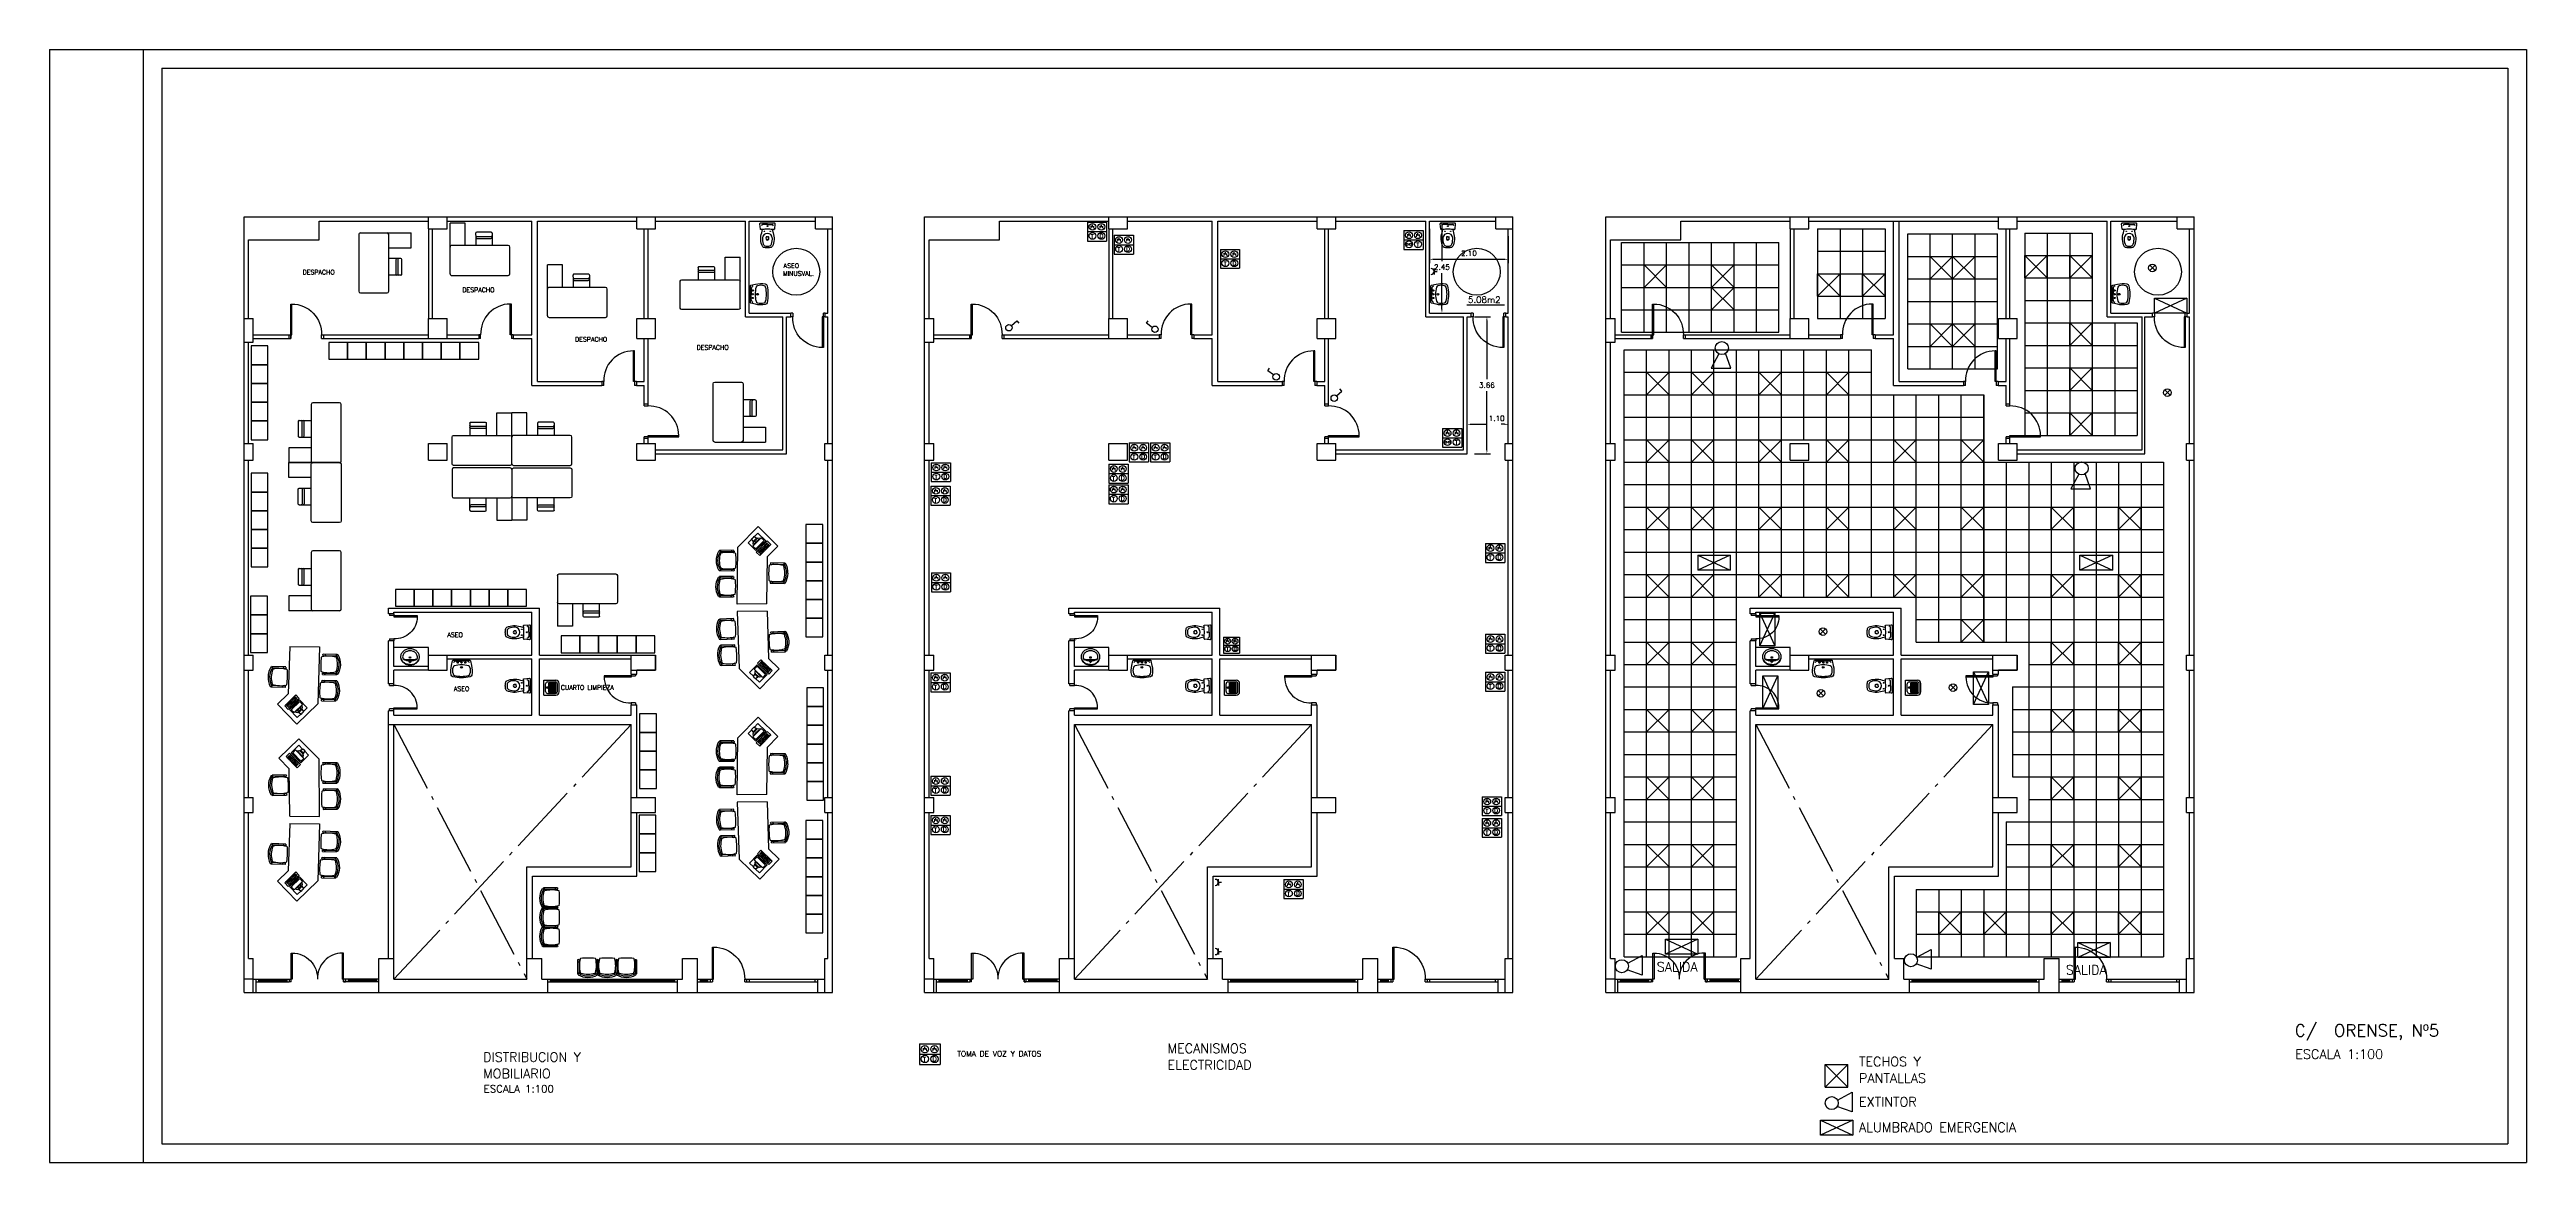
# Model space of a CAD drawing. Extents: x 131 to 495, y 66 to 228.
# Drawn here: x 199.6 to 265.7, y 98.1 to 127.8 of the extents above; entities that cross this region are included whole.
import ezdxf

# ---------------------------------------------------------------- set-up
doc = ezdxf.new("R2010")
doc.units = 0
doc.linetypes.add('ACAD_ISO04W100', pattern=[30.5, 24, -3, 0.5, -3])
doc.linetypes.add('PUNTOS', pattern=[0.25, 0, -0.25])
doc.layers.get('0').update_dxf_attribs({"linetype": 'CONTINUOUS'})
doc.layers.get('DEFPOINTS').update_dxf_attribs({"linetype": 'CONTINUOUS'})
for name, color, linetype in [('2', 7, 'CONTINUOUS'), ('COTAS', 1, 'CONTINUOUS'), ('FORMATO', 7, 'CONTINUOUS'), ('MECANISMOS', 2, 'CONTINUOUS'), ('MOB', 4, 'CONTINUOUS'), ('MOBI', 4, 'CONTINUOUS'), ('MOBILIARIO', 4, 'CONTINUOUS'), ('PANTALLAS', 2, 'CONTINUOUS'), ('PLANTA', 5, 'CONTINUOUS'), ('SAN', 7, 'CONTINUOUS'), ('SUP', 7, 'CONTINUOUS'), ('TECHO', 4, 'CONTINUOUS'), ('TEXTO', 3, 'CONTINUOUS')]:
    doc.layers.add(name, color=color, linetype=linetype)
doc.styles.add('ROMANS', font='romans')
doc.dimstyles.get("Standard").update_dxf_attribs({"dimtxt": 0.18, "dimasz": 0.18, "dimexe": 0.18, "dimexo": 0.0625, "dimgap": 0.09, "dimtad": 0, "dimtih": 1, "dimtoh": 1, "dimdec": 4, "dimzin": 0, "dimtxsty": 'STANDARD', "dimcen": 0.09, "dimazin": 3, "dimtfac": 1, "dimtdec": 4, "dimtofl": 0, "dimtmove": 0, "dimatfit": 3, "dimtolj": 1, "dimtzin": 0})

# ---------------------------------------------------------------- blocks, each defined once
blk = doc.blocks.new('012311')
for p, q in [((-0.2, 0), (0.2, 0)), ((-0.2, 0), (-0.2, -0.317)), ((0.2, 0), (0.2, -0.317)), ((-0.155, -0.095), (-0.155, -0.312)), ((-0.126, -0.136), (-0.126, -0.316)), ((-0.126, -0.136), (0.124, -0.136)), ((-0.126, -0.166), (0.124, -0.166)), ((-0.126, -0.196), (0.124, -0.196)), ((-0.126, -0.226), (0.124, -0.226)), ((-0.126, -0.256), (0.124, -0.256)), ((-0.126, -0.286), (0.124, -0.286)), ((-0.126, -0.316), (0.124, -0.316)), ((-0.11, -0.407), (0.11, -0.407)), ((-0.105, -0.045), (0.105, -0.045)), ((-0.105, -0.362), (0.105, -0.362)), ((0.124, -0.136), (0.124, -0.316)), ((0.155, -0.095), (0.155, -0.312))]:
    blk.add_line(p, q)
blk.add_circle((0.003, -0.098), 0.0213)
for centre, radius, start, end in [((-0.11, -0.317), 0.0902, 180, 270), ((-0.105, -0.095), 0.0501, 90, 180), ((-0.105, -0.312), 0.0501, 180, 270), ((0.105, -0.095), 0.0501, 0, 90), ((0.105, -0.312), 0.0501, 270, 0), ((0.11, -0.317), 0.0902, 270, 0)]:
    blk.add_arc(centre, radius, start, end)
blk = doc.blocks.new('012114')
for p, q in [((0, -0.041), (-0.126, -0.041)), ((0, -0.372), (-0.025, -0.372)), ((0, -0.041), (0.126, -0.041)), ((0, -0.372), (0.025, -0.372))]:
    blk.add_line(p, q)
blk.add_lwpolyline([(0.17, -0.179, 0.006856), (0.131, -0.175), (0.152, -0.264, -0.190618), (0.133, -0.625, -0.225225), (0.1, -0.652, -0.063558), (0, -0.665, -0.063558), (-0.1, -0.652, -0.225225), (-0.133, -0.625, -0.190618), (-0.152, -0.264), (-0.131, -0.175, 0.006856), (-0.17, -0.179, -0.425204), (-0.187, -0.165), (-0.2, -0.024, -0.440217), (-0.179, 0), (0, 0), (0.179, 0, -0.440217), (0.2, -0.024), (0.187, -0.165)], format="xyb")
for centre, radius in [((-0.078, -0.225), 0.008), ((0, -0.087), 0.0125), ((0.078, -0.225), 0.008)]:
    blk.add_circle(centre, radius)
for centre, radius, start, end in [((-0.122, -0.078), 0.0372, 96.0407, 181.70164), ((0.314, -0.419), 0.447, 176.97911, 198.86689), ((0, -0.412), 0.133, 6.8934, 173.1066), ((0, -1.582), 1.413, 90, 95.33234), ((-0.033, -0.538), 0.08, 198.86689, 263.07216), ((0, -0.268), 0.352, 263.07216, 270), ((0.087, -0.406), 0.125, 168.58809, 191.41191), ((0, -0.408), 0.0386, 195.77883, 344.22117), ((-0.025, -0.382), 0.01, 90, 180), ((0, -0.422), 0.0366, 195.23137, 344.76863), ((0, -1.582), 1.413, 84.66766, 90), ((0, -0.268), 0.352, 270, 276.92784), ((0.025, -0.382), 0.01, 0, 90), ((-0.087, -0.406), 0.125, 348.58809, 11.41191), ((0.033, -0.538), 0.08, 276.92784, 341.13311), ((-0.314, -0.419), 0.447, 341.13311, 3.02089), ((0.122, -0.078), 0.0372, 358.29836, 83.9593), ((0.172, -0.164), 0.015, 263.09634, 355.2379)]:
    blk.add_arc(centre, radius, start, end)
blk = doc.blocks.new('012314')
blk.add_lwpolyline([(-0.28, -0.24, 0.113017), (-0.259, -0.33, 0.103369), (-0.198, -0.41, 0.092126), (-0.109, -0.461, 0.085497), (0, -0.48, 0.085497), (0.109, -0.461, 0.092126), (0.198, -0.41, 0.103369), (0.259, -0.33, 0.113017), (0.28, -0.24, 0.113017), (0.259, -0.15, 0.103369), (0.198, -0.07, 0.092126), (0.109, -0.019, 0.085497), (0, 0, 0.085497), (-0.109, -0.019, 0.092126), (-0.198, -0.07, 0.103369), (-0.259, -0.15, 0.113017)], format="xyb", close=True)
for points in [[(-0.22, -0.24, 0.113017), (-0.205, -0.304, 0.103369), (-0.159, -0.364, 0.092126), (-0.089, -0.405, 0.085497), (0, -0.42, 0.085497), (0.089, -0.405, 0.092126), (0.159, -0.364, 0.103369), (0.205, -0.304, 0.113017), (0.22, -0.24, 0.105724), (0.207, -0.18, 0.103369)], [(-0.207, -0.18, 0.105724), (-0.22, -0.24, 0.113017)], [(0, -0.01, 0.085497), (-0.106, -0.028, 0.088222), (-0.188, -0.075, 0.098942)], [(0, -0.01, -0.085497), (0.106, -0.028, -0.088222), (0.188, -0.075, -0.098942)]]:
    blk.add_lwpolyline(points, format="xyb")
for centre, radius in [((0, -0.223), 0.0225), ((0, -0.09), 0.0175)]:
    blk.add_circle(centre, radius)
for centre, radius, start, end in [((-0.029, -0.276), 0.256, 128.48125, 167.49119), ((0, -0.508), 0.388, 57.6961, 122.3039), ((0, -1.187), 1.028, 78.3757, 101.6243), ((0.029, -0.276), 0.256, 12.50881, 51.51875)]:
    blk.add_arc(centre, radius, start, end)
blk = doc.blocks.new('012102')
for p in [(-0.148, -0.025), (0.148, -0.025)]:
    blk.add_line(p, (0, -0.025))
blk.add_lwpolyline([(0.221, 0, -0.356176), (0.241, -0.016), (0.266, -0.14, -0.119815), (0.273, -0.396, -0.294219), (0.228, -0.444, -0.064372), (0, -0.47, -0.064372), (-0.228, -0.444, -0.294219), (-0.273, -0.396, -0.119815), (-0.266, -0.14), (-0.241, -0.016, -0.356176), (-0.221, 0), (0, 0)], format="xyb", close=True)
at = {"linetype": 'PUNTOS'}
for centre in [(-0.1, -0.065), (0.1, -0.065)]:
    blk.add_circle(centre, 0.015, dxfattribs=at)
for centre, radius in [((0, -0.19), 0.023), ((0, -0.065), 0.0175)]:
    blk.add_circle(centre, radius)
for centre, radius, start, end in [((0.04, -0.279), 0.28, 161.65171, 198.34829), ((-0.169, -0.21), 0.06, 106.34909, 161.65171), ((-0.169, -0.349), 0.06, 198.34829, 253.65091), ((-0.151, -0.092), 0.067, 87.03518, 159.04828), ((-0.007, -0.761), 0.634, 89.34158, 106.34909), ((-0.007, 0.202), 0.634, 253.65091, 270.65842), ((0.007, -0.761), 0.634, 73.65091, 90.65842), ((0.007, 0.202), 0.634, 269.34158, 286.34909), ((0.151, -0.092), 0.067, 20.95172, 92.96482), ((0.169, -0.21), 0.06, 18.34829, 73.65091), ((0.169, -0.349), 0.06, 286.34909, 341.65171), ((-0.04, -0.279), 0.28, 341.65171, 18.34829)]:
    blk.add_arc(centre, radius, start, end)
blk = doc.blocks.new('071101')
for p, q in [((-0.07, 0.074), (0.075, -0.071)), ((-0.07, -0.071), (0.075, 0.074))]:
    blk.add_line(p, q)
blk.add_circle((0.002, 0.001), 0.102)
blk = doc.blocks.new('PANTALLA')
at = {"layer": 'PANTALLAS'}
for p, q in [((0, 0), (0, 0.6)), ((0, 0.6), (0.6, 0.6)), ((0, 0), (0.6, 0)), ((0.6, 0), (0.6, 0.6))]:
    blk.add_line(p, q, dxfattribs=at)
blk = doc.blocks.new('*D56')
at = {"color": 0, "linetype": 'BYBLOCK'}
for p, q in [((168.061, 123.304), (168.061, 122.388)), ((170.161, 123.104), (170.161, 122.388)), ((168.161, 122.488), (170.061, 122.488))]:
    blk.add_line(p, q, dxfattribs=at)
for points in [[(168.161, 122.504), (168.161, 122.471), (168.061, 122.488)], [(170.061, 122.504), (170.061, 122.471), (170.161, 122.488)]]:
    blk.add_solid(points, dxfattribs=at)
at = {"layer": 'DEFPOINTS', "color": 0, "linetype": 'BYBLOCK'}
for p in [(168.061, 123.504), (170.161, 123.304), (170.161, 122.488)]:
    blk.add_point(p, dxfattribs=at)
at = {"color": 0, "linetype": 'BYBLOCK', "insert": (169.111, 122.648), "char_height": 0.14, "attachment_point": 5, "style": 'ROMANS'}
blk.add_mtext('\\A1;2.10', dxfattribs=at)
blk = doc.blocks.new('*D57')
at = {"color": 0, "linetype": 'BYBLOCK'}
for p, q in [((168.261, 123.504), (168.489, 123.504)), ((168.389, 123.404), (168.389, 122.439)), ((168.389, 121.154), (168.389, 122.119)), ((168.261, 121.054), (168.489, 121.054))]:
    blk.add_line(p, q, dxfattribs=at)
for points in [[(168.372, 123.404), (168.406, 123.404), (168.389, 123.504)], [(168.372, 121.154), (168.406, 121.154), (168.389, 121.054)]]:
    blk.add_solid(points, dxfattribs=at)
at = {"layer": 'DEFPOINTS', "color": 0, "linetype": 'BYBLOCK'}
for p in [(168.061, 123.504), (168.389, 123.504), (168.061, 121.054)]:
    blk.add_point(p, dxfattribs=at)
at = {"color": 0, "linetype": 'BYBLOCK', "insert": (168.389, 122.279), "char_height": 0.14, "attachment_point": 5, "style": 'ROMANS'}
blk.add_mtext('\\A1;2.45', dxfattribs=at)
blk = doc.blocks.new('*D58')
at = {"color": 0, "linetype": 'BYBLOCK'}
for p, q in [((169.261, 120.954), (169.689, 120.954)), ((169.589, 120.854), (169.589, 119.287)), ((169.589, 117.399), (169.589, 118.967)), ((169.261, 117.299), (169.689, 117.299))]:
    blk.add_line(p, q, dxfattribs=at)
for points in [[(169.572, 120.854), (169.605, 120.854), (169.589, 120.954)], [(169.572, 117.399), (169.605, 117.399), (169.589, 117.299)]]:
    blk.add_solid(points, dxfattribs=at)
at = {"layer": 'DEFPOINTS', "color": 0, "linetype": 'BYBLOCK'}
for p in [(169.061, 120.954), (169.589, 120.954), (169.061, 117.299)]:
    blk.add_point(p, dxfattribs=at)
at = {"color": 0, "linetype": 'BYBLOCK', "insert": (169.589, 119.127), "char_height": 0.14, "attachment_point": 5, "style": 'ROMANS'}
blk.add_mtext('\\A1;3.66', dxfattribs=at)
blk = doc.blocks.new('*D59')
at = {"color": 0, "linetype": 'BYBLOCK'}
for p, q in [((204.231, 117.969), (204.231, 117.984)), ((204.331, 118.084), (204.728, 118.084)), ((205.231, 118.084), (205.141, 118.084)), ((205.331, 117.969), (205.331, 117.984))]:
    blk.add_line(p, q, dxfattribs=at)
for points in [[(204.331, 118.101), (204.331, 118.067), (204.231, 118.084)], [(205.231, 118.101), (205.231, 118.067), (205.331, 118.084)]]:
    blk.add_solid(points, dxfattribs=at)
at = {"layer": 'DEFPOINTS', "color": 0, "linetype": 'BYBLOCK'}
for p in [(204.231, 118.169), (205.331, 118.169), (205.331, 118.084)]:
    blk.add_point(p, dxfattribs=at)
at = {"color": 0, "linetype": 'BYBLOCK', "insert": (205.021, 118.243), "char_height": 0.14, "attachment_point": 5, "style": 'ROMANS'}
blk.add_mtext('\\A1;1.10', dxfattribs=at)
blk = doc.blocks.new('MESA1')
at = {"layer": 'MOBI', "linetype": 'BYBLOCK'}
for p, q in [((-0.475, 1.081), (-0.475, 0.369)), ((1.081, 1.125), (-0.431, 1.125)), ((1.125, 1.081), (1.125, -0.275)), ((-0.431, 0.325), (1.081, 0.325)), ((0, 0), (0.001, 0.105)), ((0.001, 0.105), (0.001, 0.325)), ((0.413, 0.083), (0.028, 0.083)), ((0.407, 0.138), (0.034, 0.138)), ((0.44, 0.105), (0.44, 0.325)), ((0.441, 0), (0.44, 0.105)), ((0.725, 0.325), (0.725, -0.275)), ((0.025, -0.027), (0.413, -0.027)), ((0.725, -0.275), (1.125, -0.275))]:
    blk.add_line(p, q, dxfattribs=at)
for centre, radius, start, end in [((-0.431, 1.081), 0.044, 90, 180), ((1.081, 1.081), 0.044, 360, 90), ((-0.431, 0.369), 0.044, 180, 270), ((0.034, 0.105), 0.033, 90, 179.47469), ((0.028, 0.055), 0.0275, 90.0433, 180.0433), ((0.407, 0.105), 0.033, 0.5686, 90), ((0.413, 0.055), 0.0275, 0, 90), ((0.413, 0), 0.0275, 270, 0), ((1.081, 0.369), 0.044, 270, 0), ((0.027, 0), 0.0275, 180.0433, 270.0433)]:
    blk.add_arc(centre, radius, start, end, dxfattribs=at)
blk = doc.blocks.new('SILLA')
for p, q in [((-0.18, -0.046), (-0.182, -0.421)), ((-0.168, -0.421), (-0.182, -0.421)), ((-0.169, -0.439), (-0.168, -0.411)), ((-0.14, -0.046), (-0.142, -0.411)), ((0.331, -0.048), (0.329, -0.414)), ((0.355, -0.442), (0.355, -0.414)), ((0.355, -0.424), (0.369, -0.424)), ((0.371, -0.049), (0.369, -0.424))]:
    blk.add_line(p, q)
for centre, radius, start, end in [((0.083, -1.776), 1.778, 89.59591, 95.77562), ((0.087, -1.776), 1.778, 83.54712, 89.72683), ((-0.159, -0.076), 0.0371, 5.49536, 123.90786), ((-0.162, -0.126), 0.0203, 25.68781, 148.78333), ((-0.16, -0.439), 0.00873, 179.66137, 239.81408), ((-0.16, -0.411), 0.00873, 58.10541, 179.66126), ((0.089, -0.011), 0.504, 239.81397, 270.40842), ((0.091, -0.008), 0.466, 238.10595, 270.23364), ((0.596, -0.205), 0.73, 165.31369, 194.37433), ((-0.095, -0.382), 0.0175, 194.38157, 253.74821), ((-0.088, -0.424), 0.0238, 104.24861, 188.30079), ((-0.094, -0.024), 0.0175, 95.76988, 165.30787), ((0.134, 0.404), 0.836, 253.74136, 267.18171), ((0.062, 0.404), 0.836, 272.14103, 285.58138), ((0.1, -0.008), 0.466, 269.0891, 301.2168), ((0.102, -0.011), 0.504, 268.91432, 299.50877), ((0.275, -0.426), 0.0238, 351.018, 75.07018), ((0.285, -0.027), 0.0175, 14.00923, 83.54721), ((0.282, -0.384), 0.0175, 285.58149, 344.94814), ((-0.406, -0.199), 0.73, 344.94841, 14.00904), ((0.35, -0.08), 0.0371, 55.4127, 173.82739), ((0.352, -0.129), 0.0203, 30.54767, 153.64318), ((0.346, -0.414), 0.00873, 359.66138, 121.21723), ((0.346, -0.442), 0.00873, 299.50867, 359.66137)]:
    blk.add_arc(centre, radius, start, end)
blk = doc.blocks.new('MP1')
for p, q in [((-1.869, -0.315), (-0.772, 0.743)), ((-0.772, 0.743), (0, 0.743)), ((0, 0.743), (0, 0)), ((-1.304, -0.875), (-0.396, 0)), ((-0.52, 0.296), (-0.101, 0.296)), ((-0.52, 0.168), (-0.52, 0.296)), ((-0.101, 0.168), (-0.52, 0.168)), ((-0.486, 0.168), (-0.5, 0.168)), ((-0.498, 0.625), (-0.498, 0.332)), ((-0.355, 0.625), (-0.498, 0.625)), ((-0.498, 0.332), (-0.127, 0.332)), ((-0.475, 0.266), (-0.46, 0.266)), ((-0.475, 0.254), (-0.475, 0.266)), ((-0.46, 0.254), (-0.475, 0.254)), ((-0.475, 0.244), (-0.46, 0.244)), ((-0.475, 0.232), (-0.475, 0.244)), ((-0.46, 0.232), (-0.475, 0.232)), ((-0.475, 0.222), (-0.46, 0.222)), ((-0.475, 0.21), (-0.475, 0.222)), ((-0.46, 0.21), (-0.475, 0.21)), ((-0.475, 0.2), (-0.46, 0.2)), ((-0.475, 0.188), (-0.475, 0.2)), ((-0.46, 0.188), (-0.475, 0.188)), ((-0.156, 0.472), (-0.469, 0.472)), ((-0.469, 0.472), (-0.469, 0.365)), ((-0.469, 0.365), (-0.156, 0.365)), ((-0.451, 0.168), (-0.466, 0.168)), ((-0.46, 0.266), (-0.46, 0.254)), ((-0.46, 0.244), (-0.46, 0.232)), ((-0.46, 0.222), (-0.46, 0.21)), ((-0.46, 0.2), (-0.46, 0.188)), ((-0.451, 0.254), (-0.451, 0.266)), ((-0.451, 0.266), (-0.436, 0.266)), ((-0.436, 0.254), (-0.451, 0.254)), ((-0.451, 0.232), (-0.451, 0.244)), ((-0.451, 0.244), (-0.436, 0.244)), ((-0.436, 0.232), (-0.451, 0.232)), ((-0.451, 0.21), (-0.451, 0.222)), ((-0.451, 0.222), (-0.436, 0.222)), ((-0.436, 0.21), (-0.451, 0.21)), ((-0.451, 0.188), (-0.451, 0.2)), ((-0.451, 0.2), (-0.436, 0.2)), ((-0.436, 0.188), (-0.451, 0.188)), ((-0.443, 0.472), (-0.399, 0.529)), ((-0.436, 0.266), (-0.436, 0.254)), ((-0.436, 0.244), (-0.436, 0.232)), ((-0.436, 0.222), (-0.436, 0.21)), ((-0.436, 0.2), (-0.436, 0.188)), ((-0.416, 0.168), (-0.431, 0.168)), ((-0.426, 0.266), (-0.412, 0.266)), ((-0.426, 0.254), (-0.426, 0.266)), ((-0.412, 0.254), (-0.426, 0.254)), ((-0.426, 0.244), (-0.412, 0.244)), ((-0.426, 0.232), (-0.426, 0.244)), ((-0.412, 0.232), (-0.426, 0.232)), ((-0.426, 0.222), (-0.412, 0.222)), ((-0.426, 0.21), (-0.426, 0.222)), ((-0.412, 0.21), (-0.426, 0.21)), ((-0.426, 0.2), (-0.412, 0.2)), ((-0.426, 0.188), (-0.426, 0.2)), ((-0.412, 0.188), (-0.426, 0.188)), ((-0.412, 0.266), (-0.412, 0.254)), ((-0.412, 0.244), (-0.412, 0.232)), ((-0.412, 0.222), (-0.412, 0.21)), ((-0.412, 0.2), (-0.412, 0.188)), ((-0.402, 0.254), (-0.402, 0.266)), ((-0.402, 0.266), (-0.387, 0.266)), ((-0.387, 0.254), (-0.402, 0.254)), ((-0.402, 0.232), (-0.402, 0.244)), ((-0.402, 0.244), (-0.387, 0.244)), ((-0.387, 0.232), (-0.402, 0.232)), ((-0.402, 0.21), (-0.402, 0.222)), ((-0.402, 0.222), (-0.387, 0.222)), ((-0.387, 0.21), (-0.402, 0.21)), ((-0.402, 0.188), (-0.402, 0.2)), ((-0.402, 0.2), (-0.387, 0.2)), ((-0.387, 0.188), (-0.402, 0.188)), ((-0.399, 0.529), (-0.379, 0.529)), ((-0.381, 0.168), (-0.396, 0.168)), ((0, 0), (-0.396, 0)), ((-0.394, 0.482), (-0.394, 0.497)), ((-0.387, 0.266), (-0.387, 0.254)), ((-0.387, 0.244), (-0.387, 0.232)), ((-0.387, 0.222), (-0.387, 0.21)), ((-0.387, 0.2), (-0.387, 0.188)), ((-0.386, 0.482), (-0.386, 0.497)), ((-0.379, 0.529), (-0.353, 0.635)), ((-0.378, 0.482), (-0.378, 0.497)), ((-0.378, 0.254), (-0.378, 0.266)), ((-0.378, 0.266), (-0.363, 0.266)), ((-0.363, 0.254), (-0.378, 0.254)), ((-0.378, 0.232), (-0.378, 0.244)), ((-0.378, 0.244), (-0.363, 0.244)), ((-0.363, 0.232), (-0.378, 0.232)), ((-0.378, 0.21), (-0.378, 0.222)), ((-0.378, 0.222), (-0.363, 0.222)), ((-0.363, 0.21), (-0.378, 0.21)), ((-0.378, 0.188), (-0.378, 0.2)), ((-0.378, 0.2), (-0.363, 0.2)), ((-0.363, 0.188), (-0.378, 0.188)), ((-0.37, 0.482), (-0.37, 0.497)), ((-0.363, 0.559), (-0.263, 0.559)), ((-0.363, 0.551), (-0.263, 0.551)), ((-0.363, 0.544), (-0.263, 0.544)), ((-0.363, 0.536), (-0.263, 0.536)), ((-0.363, 0.266), (-0.363, 0.254)), ((-0.363, 0.244), (-0.363, 0.232)), ((-0.363, 0.222), (-0.363, 0.21)), ((-0.363, 0.2), (-0.363, 0.188)), ((-0.362, 0.482), (-0.362, 0.497)), ((-0.347, 0.168), (-0.361, 0.168)), ((-0.354, 0.482), (-0.354, 0.497)), ((-0.354, 0.254), (-0.354, 0.266)), ((-0.354, 0.266), (-0.339, 0.266)), ((-0.339, 0.254), (-0.354, 0.254)), ((-0.354, 0.232), (-0.354, 0.244)), ((-0.354, 0.244), (-0.339, 0.244)), ((-0.339, 0.232), (-0.354, 0.232)), ((-0.354, 0.21), (-0.354, 0.222)), ((-0.354, 0.222), (-0.339, 0.222)), ((-0.339, 0.21), (-0.354, 0.21)), ((-0.354, 0.188), (-0.354, 0.2)), ((-0.354, 0.2), (-0.339, 0.2)), ((-0.339, 0.188), (-0.354, 0.188)), ((-0.353, 0.635), (-0.312, 0.635)), ((-0.346, 0.482), (-0.346, 0.497)), ((-0.339, 0.266), (-0.339, 0.254)), ((-0.339, 0.244), (-0.339, 0.232)), ((-0.339, 0.222), (-0.339, 0.21)), ((-0.339, 0.2), (-0.339, 0.188)), ((-0.338, 0.482), (-0.338, 0.497)), ((-0.33, 0.482), (-0.33, 0.497)), ((-0.329, 0.254), (-0.329, 0.266)), ((-0.329, 0.266), (-0.315, 0.266)), ((-0.315, 0.254), (-0.329, 0.254)), ((-0.329, 0.232), (-0.329, 0.244)), ((-0.329, 0.244), (-0.315, 0.244)), ((-0.315, 0.232), (-0.329, 0.232)), ((-0.329, 0.21), (-0.329, 0.222)), ((-0.329, 0.222), (-0.315, 0.222)), ((-0.315, 0.21), (-0.329, 0.21)), ((-0.329, 0.188), (-0.329, 0.2)), ((-0.329, 0.2), (-0.315, 0.2)), ((-0.315, 0.188), (-0.329, 0.188)), ((-0.312, 0.168), (-0.327, 0.168)), ((-0.322, 0.482), (-0.322, 0.497)), ((-0.315, 0.266), (-0.315, 0.254)), ((-0.315, 0.244), (-0.315, 0.232)), ((-0.315, 0.222), (-0.315, 0.21)), ((-0.315, 0.2), (-0.315, 0.188)), ((-0.314, 0.482), (-0.314, 0.497)), ((-0.272, 0.635), (-0.313, 0.635)), ((-0.306, 0.482), (-0.306, 0.497)), ((-0.305, 0.254), (-0.305, 0.266)), ((-0.305, 0.266), (-0.291, 0.266)), ((-0.291, 0.254), (-0.305, 0.254)), ((-0.305, 0.232), (-0.305, 0.244)), ((-0.305, 0.244), (-0.291, 0.244)), ((-0.291, 0.232), (-0.305, 0.232)), ((-0.305, 0.21), (-0.305, 0.222)), ((-0.305, 0.222), (-0.291, 0.222)), ((-0.291, 0.21), (-0.305, 0.21)), ((-0.305, 0.188), (-0.305, 0.2)), ((-0.305, 0.2), (-0.291, 0.2)), ((-0.291, 0.188), (-0.305, 0.188)), ((-0.299, 0.482), (-0.299, 0.497)), ((-0.277, 0.168), (-0.292, 0.168)), ((-0.291, 0.482), (-0.291, 0.497)), ((-0.291, 0.266), (-0.291, 0.254)), ((-0.291, 0.244), (-0.291, 0.232)), ((-0.291, 0.222), (-0.291, 0.21)), ((-0.291, 0.2), (-0.291, 0.188)), ((-0.283, 0.482), (-0.283, 0.497)), ((-0.281, 0.266), (-0.266, 0.266)), ((-0.281, 0.254), (-0.281, 0.266)), ((-0.266, 0.254), (-0.281, 0.254)), ((-0.281, 0.244), (-0.266, 0.244)), ((-0.281, 0.232), (-0.281, 0.244)), ((-0.266, 0.232), (-0.281, 0.232)), ((-0.281, 0.222), (-0.266, 0.222)), ((-0.281, 0.21), (-0.281, 0.222)), ((-0.266, 0.21), (-0.281, 0.21)), ((-0.281, 0.2), (-0.266, 0.2)), ((-0.281, 0.188), (-0.281, 0.2)), ((-0.266, 0.188), (-0.281, 0.188)), ((-0.275, 0.482), (-0.275, 0.497)), ((-0.246, 0.529), (-0.272, 0.635)), ((-0.127, 0.625), (-0.27, 0.625)), ((-0.267, 0.482), (-0.267, 0.497)), ((-0.266, 0.266), (-0.266, 0.254)), ((-0.266, 0.244), (-0.266, 0.232)), ((-0.266, 0.222), (-0.266, 0.21)), ((-0.266, 0.2), (-0.266, 0.188)), ((-0.259, 0.482), (-0.259, 0.497)), ((-0.257, 0.254), (-0.257, 0.266)), ((-0.257, 0.266), (-0.242, 0.266)), ((-0.242, 0.254), (-0.257, 0.254)), ((-0.257, 0.232), (-0.257, 0.244)), ((-0.257, 0.244), (-0.242, 0.244)), ((-0.242, 0.232), (-0.257, 0.232)), ((-0.257, 0.21), (-0.257, 0.222)), ((-0.257, 0.222), (-0.242, 0.222)), ((-0.242, 0.21), (-0.257, 0.21)), ((-0.257, 0.188), (-0.257, 0.2)), ((-0.257, 0.2), (-0.242, 0.2)), ((-0.242, 0.188), (-0.257, 0.188)), ((-0.242, 0.168), (-0.257, 0.168)), ((-0.251, 0.482), (-0.251, 0.497)), ((-0.226, 0.529), (-0.246, 0.529)), ((-0.243, 0.482), (-0.243, 0.497)), ((-0.242, 0.266), (-0.242, 0.254)), ((-0.242, 0.244), (-0.242, 0.232)), ((-0.242, 0.222), (-0.242, 0.21)), ((-0.242, 0.2), (-0.242, 0.188)), ((-0.235, 0.482), (-0.235, 0.497)), ((-0.233, 0.254), (-0.233, 0.266)), ((-0.233, 0.266), (-0.218, 0.266)), ((-0.218, 0.254), (-0.233, 0.254)), ((-0.233, 0.232), (-0.233, 0.244)), ((-0.233, 0.244), (-0.218, 0.244)), ((-0.218, 0.232), (-0.233, 0.232)), ((-0.233, 0.21), (-0.233, 0.222)), ((-0.233, 0.222), (-0.218, 0.222)), ((-0.218, 0.21), (-0.233, 0.21)), ((-0.233, 0.188), (-0.233, 0.2)), ((-0.233, 0.2), (-0.218, 0.2)), ((-0.218, 0.188), (-0.233, 0.188)), ((-0.182, 0.472), (-0.226, 0.529)), ((-0.208, 0.168), (-0.222, 0.168)), ((-0.218, 0.266), (-0.218, 0.254)), ((-0.218, 0.244), (-0.218, 0.232)), ((-0.218, 0.222), (-0.218, 0.21)), ((-0.218, 0.2), (-0.218, 0.188)), ((-0.208, 0.266), (-0.194, 0.266)), ((-0.208, 0.254), (-0.208, 0.266)), ((-0.194, 0.254), (-0.208, 0.254)), ((-0.208, 0.244), (-0.194, 0.244)), ((-0.208, 0.232), (-0.208, 0.244)), ((-0.194, 0.232), (-0.208, 0.232)), ((-0.208, 0.222), (-0.194, 0.222)), ((-0.208, 0.21), (-0.208, 0.222)), ((-0.194, 0.21), (-0.208, 0.21)), ((-0.208, 0.2), (-0.194, 0.2)), ((-0.208, 0.188), (-0.208, 0.2)), ((-0.194, 0.188), (-0.208, 0.188)), ((-0.194, 0.266), (-0.194, 0.254)), ((-0.194, 0.244), (-0.194, 0.232)), ((-0.194, 0.222), (-0.194, 0.21)), ((-0.194, 0.2), (-0.194, 0.188)), ((-0.173, 0.168), (-0.188, 0.168)), ((-0.184, 0.254), (-0.184, 0.266)), ((-0.184, 0.266), (-0.169, 0.266)), ((-0.169, 0.254), (-0.184, 0.254)), ((-0.184, 0.232), (-0.184, 0.244)), ((-0.184, 0.244), (-0.169, 0.244)), ((-0.169, 0.232), (-0.184, 0.232)), ((-0.184, 0.21), (-0.184, 0.222)), ((-0.184, 0.222), (-0.169, 0.222)), ((-0.169, 0.21), (-0.184, 0.21)), ((-0.184, 0.188), (-0.184, 0.2)), ((-0.184, 0.2), (-0.169, 0.2)), ((-0.169, 0.188), (-0.184, 0.188)), ((-0.169, 0.266), (-0.169, 0.254)), ((-0.169, 0.244), (-0.169, 0.232)), ((-0.169, 0.222), (-0.169, 0.21)), ((-0.169, 0.2), (-0.169, 0.188)), ((-0.16, 0.254), (-0.16, 0.266)), ((-0.16, 0.266), (-0.145, 0.266)), ((-0.145, 0.254), (-0.16, 0.254)), ((-0.16, 0.232), (-0.16, 0.244)), ((-0.16, 0.244), (-0.145, 0.244)), ((-0.145, 0.232), (-0.16, 0.232)), ((-0.16, 0.21), (-0.16, 0.222)), ((-0.16, 0.222), (-0.145, 0.222)), ((-0.145, 0.21), (-0.16, 0.21)), ((-0.16, 0.188), (-0.16, 0.2)), ((-0.16, 0.2), (-0.145, 0.2)), ((-0.145, 0.188), (-0.16, 0.188)), ((-0.156, 0.365), (-0.156, 0.472)), ((-0.138, 0.168), (-0.153, 0.168)), ((-0.145, 0.266), (-0.145, 0.254)), ((-0.145, 0.244), (-0.145, 0.232)), ((-0.145, 0.222), (-0.145, 0.21)), ((-0.145, 0.2), (-0.145, 0.188)), ((-0.127, 0.332), (-0.127, 0.625)), ((-0.104, 0.168), (-0.118, 0.168)), ((-0.104, 0.185), (-0.104, 0.173)), ((-0.101, 0.296), (-0.101, 0.168)), ((-1.304, -0.875), (-1.869, -0.315))]:
    blk.add_line(p, q)
blk.add_arc((-0.314, 0.792), 0.448, 252.54764, 287.69883)
at = {"xscale": -1, "rotation": 223.9614049171951}
for p in [(-1.137, 0.461), (-1.643, -0.02)]:
    blk.add_blockref('SILLA', p, dxfattribs=at)
at = {"rotation": 43.96140491719478}
blk.add_blockref('SILLA', (-0.752, -0.395), dxfattribs=at)
blk = doc.blocks.new('MESAS')
at = {"layer": 'MOB', "rotation": 90}
blk.add_blockref('MP1', (0.743, 0), dxfattribs=at)
blk = doc.blocks.new('SILLAS')
at = {"layer": 'MOB'}
for p in [(-1.395, 0.049), (-0.883, 0.049), (-0.371, 0.049)]:
    blk.add_blockref('SILLA', p, dxfattribs=at)

msp = doc.modelspace()

# ---------------------------------------------------------------- linework, layer by layer
for p, q in [((236.576, 121.942), (236.579, 121.78)), ((236.577, 121.861), (236.658, 121.862)), ((205.131, 102.971), (206.024, 102.971)), ((205.131, 102.901), (206.024, 102.901)), ((205.131, 102.621), (208.417, 102.621)), ((205.201, 102.971), (205.201, 102.901)), ((205.201, 102.936), (205.954, 102.936)), ((205.954, 102.971), (205.954, 102.901)), ((206.024, 102.971), (206.024, 102.901)), ((206.074, 102.901), (206.024, 102.901)), ((206.074, 102.901), (206.074, 102.971)), ((207.474, 102.901), (207.474, 102.971)), ((207.474, 102.901), (207.524, 102.901)), ((208.417, 102.971), (207.524, 102.971)), ((207.524, 102.971), (207.524, 102.901)), ((208.417, 102.901), (207.524, 102.901)), ((207.594, 102.971), (207.594, 102.901)), ((208.347, 102.936), (207.594, 102.936)), ((208.347, 102.971), (208.347, 102.901)), ((212.912, 102.971), (216.372, 102.971)), ((212.912, 102.901), (216.372, 102.901)), ((212.912, 102.621), (216.372, 102.621)), ((212.982, 102.971), (212.982, 102.901)), ((212.982, 102.936), (216.302, 102.936)), ((216.302, 102.971), (216.302, 102.901)), ((216.917, 102.971), (217.267, 102.971)), ((216.917, 102.971), (217.267, 102.971)), ((216.917, 102.901), (217.267, 102.901)), ((216.917, 102.621), (220.117, 102.621)), ((216.987, 102.971), (216.987, 102.901)), ((216.987, 102.936), (217.197, 102.936)), ((217.197, 102.901), (217.197, 102.971)), ((217.267, 102.901), (217.267, 102.971)), ((217.267, 102.901), (217.267, 102.901)), ((218.227, 102.971), (218.227, 102.901)), ((218.227, 102.971), (220.117, 102.971)), ((218.227, 102.901), (220.117, 102.901)), ((218.297, 102.971), (218.297, 102.901)), ((220.047, 102.971), (220.047, 102.901)), ((223.292, 102.971), (224.185, 102.971)), ((223.292, 102.901), (224.185, 102.901)), ((223.292, 102.621), (226.578, 102.621)), ((223.362, 102.971), (223.362, 102.901)), ((223.362, 102.936), (224.115, 102.936)), ((224.115, 102.971), (224.115, 102.901)), ((224.185, 102.971), (224.185, 102.901)), ((224.235, 102.901), (224.185, 102.901)), ((224.235, 102.901), (224.235, 102.971)), ((225.635, 102.901), (225.635, 102.971)), ((225.635, 102.901), (225.685, 102.901)), ((226.578, 102.971), (225.685, 102.971)), ((225.685, 102.971), (225.685, 102.901)), ((226.578, 102.901), (225.685, 102.901)), ((225.755, 102.971), (225.755, 102.901)), ((226.508, 102.936), (225.755, 102.936)), ((226.508, 102.971), (226.508, 102.901)), ((231.073, 102.971), (234.533, 102.971)), ((231.073, 102.901), (234.533, 102.901)), ((231.073, 102.621), (234.533, 102.621)), ((231.143, 102.971), (231.143, 102.901)), ((231.143, 102.936), (234.463, 102.936)), ((234.463, 102.971), (234.463, 102.901)), ((235.078, 102.971), (235.428, 102.971)), ((235.078, 102.971), (235.428, 102.971)), ((235.078, 102.901), (235.428, 102.901)), ((235.078, 102.621), (238.278, 102.621)), ((235.148, 102.971), (235.148, 102.901)), ((235.148, 102.936), (235.358, 102.936)), ((235.358, 102.901), (235.358, 102.971)), ((235.428, 102.901), (235.428, 102.971)), ((235.428, 102.901), (235.428, 102.901)), ((236.388, 102.971), (236.388, 102.901)), ((236.388, 102.971), (238.278, 102.971)), ((236.388, 102.901), (238.278, 102.901)), ((236.458, 102.971), (236.458, 102.901)), ((238.208, 102.971), (238.208, 102.901)), ((241.476, 102.971), (242.369, 102.971)), ((241.476, 102.901), (242.369, 102.901)), ((241.476, 102.621), (244.762, 102.621)), ((241.546, 102.971), (241.546, 102.901)), ((241.546, 102.936), (242.299, 102.936)), ((242.299, 102.971), (242.299, 102.901)), ((242.369, 102.971), (242.369, 102.901)), ((242.419, 102.901), (242.369, 102.901)), ((242.419, 102.901), (242.419, 102.971)), ((243.819, 102.901), (243.819, 102.971)), ((243.819, 102.901), (243.869, 102.901)), ((243.869, 102.971), (243.869, 102.901)), ((244.762, 102.971), (243.869, 102.971)), ((244.762, 102.901), (243.869, 102.901)), ((243.939, 102.971), (243.939, 102.901)), ((244.692, 102.936), (243.939, 102.936)), ((244.692, 102.971), (244.692, 102.901)), ((249.257, 102.971), (252.717, 102.971)), ((249.257, 102.901), (252.717, 102.901)), ((249.257, 102.621), (252.717, 102.621)), ((249.327, 102.971), (249.327, 102.901)), ((249.327, 102.936), (252.647, 102.936)), ((252.647, 102.971), (252.647, 102.901)), ((253.262, 102.971), (253.612, 102.971)), ((253.262, 102.971), (253.612, 102.971)), ((253.262, 102.901), (253.612, 102.901)), ((253.262, 102.621), (256.462, 102.621)), ((253.332, 102.971), (253.332, 102.901)), ((253.332, 102.936), (253.542, 102.936)), ((253.542, 102.901), (253.542, 102.971)), ((253.612, 102.901), (253.612, 102.971)), ((253.612, 102.901), (253.612, 102.901)), ((254.572, 102.971), (256.462, 102.971)), ((254.572, 102.971), (254.572, 102.901)), ((254.572, 102.901), (256.462, 102.901)), ((254.642, 102.971), (254.642, 102.901)), ((256.392, 102.971), (256.392, 102.901))]:
    msp.add_line(p, q)
msp.add_arc((236.496, 121.859), 0.0812, 271.09287, 91.09287)
at = {"layer": '2'}
for p, q in [((206.095, 120.171), (206.095, 120.991)), ((211.921, 120.171), (211.921, 120.991)), ((224.255, 120.171), (224.255, 120.991)), ((230.082, 120.171), (230.082, 120.991)), ((242.439, 120.171), (242.439, 120.991)), ((248.265, 120.171), (248.265, 120.991)), ((219.458, 120.751), (219.408, 120.751)), ((219.458, 120.751), (219.458, 120.651)), ((220.248, 120.651), (220.248, 119.831)), ((220.278, 120.651), (220.248, 120.651)), ((220.328, 120.751), (220.278, 120.751)), ((220.278, 120.651), (220.278, 120.751)), ((237.619, 120.751), (237.569, 120.751)), ((237.619, 120.751), (237.619, 120.651)), ((238.439, 120.651), (238.409, 120.651)), ((238.409, 120.651), (238.409, 119.831)), ((238.439, 120.651), (238.439, 120.751)), ((238.489, 120.751), (238.439, 120.751)), ((255.803, 120.751), (255.753, 120.751)), ((255.803, 120.751), (255.803, 120.651)), ((256.593, 120.651), (256.593, 119.831)), ((256.623, 120.651), (256.593, 120.651)), ((256.673, 120.751), (256.623, 120.751)), ((256.623, 120.651), (256.623, 120.751)), ((206.015, 120.071), (206.065, 120.071)), ((206.065, 120.171), (206.095, 120.171)), ((206.065, 120.171), (206.065, 120.071)), ((206.885, 120.071), (206.885, 120.171)), ((206.885, 120.071), (206.935, 120.071)), ((211.081, 120.171), (211.081, 120.071)), ((211.131, 120.071), (211.081, 120.071)), ((211.131, 120.071), (211.131, 120.171)), ((211.951, 120.171), (211.921, 120.171)), ((211.951, 120.171), (211.951, 120.071)), ((212.001, 120.071), (211.951, 120.071)), ((212.001, 120.171), (212.001, 120.071)), ((215.206, 118.921), (215.206, 119.741)), ((224.175, 120.071), (224.225, 120.071)), ((224.225, 120.171), (224.255, 120.171)), ((224.225, 120.171), (224.225, 120.071)), ((225.045, 120.071), (225.045, 120.171)), ((225.045, 120.071), (225.095, 120.071)), ((229.242, 120.171), (229.242, 120.071)), ((229.292, 120.071), (229.242, 120.071)), ((229.292, 120.071), (229.292, 120.171)), ((230.112, 120.171), (230.082, 120.171)), ((230.112, 120.171), (230.112, 120.071)), ((230.162, 120.071), (230.112, 120.071)), ((230.162, 120.171), (230.162, 120.071)), ((233.366, 118.921), (233.366, 119.741)), ((242.359, 120.071), (242.409, 120.071)), ((242.409, 120.171), (242.409, 120.071)), ((242.409, 120.171), (242.439, 120.171)), ((243.229, 120.071), (243.229, 120.171)), ((243.229, 120.071), (243.279, 120.071)), ((247.425, 120.171), (247.425, 120.071)), ((247.475, 120.071), (247.425, 120.071)), ((247.475, 120.071), (247.475, 120.171)), ((248.295, 120.171), (248.265, 120.171)), ((248.295, 120.171), (248.295, 120.071)), ((248.345, 120.071), (248.295, 120.071)), ((248.345, 120.171), (248.345, 120.071)), ((251.55, 118.921), (251.55, 119.741)), ((214.416, 118.821), (214.366, 118.821)), ((214.416, 118.821), (214.416, 118.921)), ((215.236, 118.921), (215.206, 118.921)), ((215.236, 118.921), (215.236, 118.821)), ((215.286, 118.821), (215.236, 118.821)), ((232.576, 118.821), (232.526, 118.821)), ((232.576, 118.821), (232.576, 118.921)), ((233.396, 118.921), (233.366, 118.921)), ((233.396, 118.921), (233.396, 118.821)), ((233.446, 118.821), (233.396, 118.821)), ((250.76, 118.821), (250.71, 118.821)), ((250.76, 118.821), (250.76, 118.921)), ((251.58, 118.921), (251.55, 118.921)), ((251.58, 118.921), (251.58, 118.821)), ((251.63, 118.821), (251.58, 118.821)), ((215.497, 118.27), (215.497, 118.32)), ((215.497, 118.27), (215.597, 118.27)), ((233.658, 118.27), (233.658, 118.32)), ((233.658, 118.27), (233.758, 118.27)), ((251.842, 118.27), (251.842, 118.32)), ((251.842, 118.27), (251.942, 118.27)), ((215.497, 117.4), (215.497, 117.45)), ((215.597, 117.45), (215.497, 117.45)), ((215.597, 117.48), (216.417, 117.48)), ((215.597, 117.45), (215.597, 117.48)), ((233.658, 117.4), (233.658, 117.45)), ((233.758, 117.45), (233.658, 117.45)), ((233.758, 117.48), (234.578, 117.48)), ((233.758, 117.45), (233.758, 117.48)), ((251.942, 117.45), (251.842, 117.45)), ((251.842, 117.4), (251.842, 117.45)), ((251.942, 117.45), (251.942, 117.48)), ((251.942, 117.48), (252.762, 117.48)), ((208.697, 112.725), (208.697, 112.675)), ((208.817, 112.675), (208.697, 112.675)), ((208.817, 112.675), (208.817, 112.645)), ((208.817, 112.645), (209.437, 112.645)), ((226.858, 112.725), (226.858, 112.675)), ((226.978, 112.675), (226.858, 112.675)), ((226.978, 112.675), (226.978, 112.645)), ((226.978, 112.645), (227.598, 112.645)), ((245.042, 112.725), (245.042, 112.675)), ((245.162, 112.675), (245.042, 112.675)), ((245.162, 112.675), (245.162, 112.645)), ((245.162, 112.645), (245.782, 112.645)), ((208.697, 112.055), (208.697, 112.005)), ((208.697, 112.055), (208.817, 112.055)), ((226.858, 112.055), (226.858, 112.005)), ((226.858, 112.055), (226.978, 112.055)), ((245.042, 112.055), (245.162, 112.055)), ((245.042, 112.055), (245.042, 112.005)), ((215.147, 111.067), (215.147, 111.037)), ((215.147, 111.067), (215.267, 111.067)), ((215.267, 111.117), (215.267, 111.067)), ((233.308, 111.067), (233.308, 111.037)), ((233.308, 111.067), (233.428, 111.067)), ((233.428, 111.117), (233.428, 111.067)), ((251.492, 111.067), (251.612, 111.067)), ((251.492, 111.067), (251.492, 111.037)), ((251.612, 111.117), (251.612, 111.067)), ((208.697, 110.809), (208.697, 110.859)), ((208.697, 110.809), (208.817, 110.809)), ((215.147, 111.037), (214.427, 111.037)), ((226.858, 110.809), (226.858, 110.859)), ((226.858, 110.809), (226.978, 110.809)), ((233.308, 111.037), (232.588, 111.037)), ((245.042, 110.809), (245.042, 110.859)), ((245.042, 110.809), (245.162, 110.809)), ((251.492, 111.037), (250.772, 111.037)), ((208.697, 110.139), (208.697, 110.189)), ((208.817, 110.189), (208.697, 110.189)), ((208.817, 110.219), (209.437, 110.219)), ((208.817, 110.189), (208.817, 110.219)), ((215.267, 110.347), (215.147, 110.347)), ((215.267, 110.347), (215.267, 110.297)), ((226.858, 110.139), (226.858, 110.189)), ((226.978, 110.189), (226.858, 110.189)), ((226.978, 110.219), (227.598, 110.219)), ((226.978, 110.189), (226.978, 110.219)), ((233.428, 110.347), (233.308, 110.347)), ((233.428, 110.347), (233.428, 110.297)), ((245.162, 110.189), (245.042, 110.189)), ((245.042, 110.139), (245.042, 110.189)), ((245.162, 110.189), (245.162, 110.219)), ((245.162, 110.219), (245.782, 110.219)), ((251.612, 110.347), (251.492, 110.347)), ((251.612, 110.347), (251.612, 110.297)), ((217.347, 102.971), (217.347, 103.831)), ((235.508, 102.971), (235.508, 103.831)), ((253.692, 102.971), (253.692, 103.831)), ((206.104, 103.671), (206.104, 102.971)), ((207.444, 102.971), (207.444, 103.671)), ((224.265, 103.671), (224.265, 102.971)), ((225.605, 102.971), (225.605, 103.671)), ((242.449, 103.671), (242.449, 102.971)), ((243.789, 102.971), (243.789, 103.671)), ((206.104, 102.971), (206.074, 102.971)), ((207.444, 102.971), (207.474, 102.971)), ((207.474, 102.971), (207.444, 102.971)), ((207.474, 102.971), (207.474, 102.901)), ((207.524, 102.901), (207.474, 102.901)), ((217.267, 102.901), (217.317, 102.901)), ((217.317, 102.971), (217.347, 102.971)), ((217.317, 102.971), (217.317, 102.901)), ((218.177, 102.901), (218.177, 102.971)), ((218.177, 102.901), (218.227, 102.901)), ((224.265, 102.971), (224.235, 102.971)), ((225.635, 102.971), (225.605, 102.971)), ((225.605, 102.971), (225.635, 102.971)), ((225.635, 102.971), (225.635, 102.901)), ((225.685, 102.901), (225.635, 102.901)), ((235.428, 102.901), (235.478, 102.901)), ((235.478, 102.971), (235.478, 102.901)), ((235.478, 102.971), (235.508, 102.971)), ((236.338, 102.901), (236.338, 102.971)), ((236.338, 102.901), (236.388, 102.901)), ((242.449, 102.971), (242.419, 102.971)), ((243.789, 102.971), (243.819, 102.971)), ((243.819, 102.971), (243.789, 102.971)), ((243.819, 102.971), (243.819, 102.901)), ((243.869, 102.901), (243.819, 102.901)), ((253.612, 102.901), (253.662, 102.901)), ((253.662, 102.971), (253.692, 102.971)), ((253.662, 102.971), (253.662, 102.901)), ((254.522, 102.901), (254.522, 102.971)), ((254.522, 102.901), (254.572, 102.901))]:
    msp.add_line(p, q, dxfattribs=at)
for points in [[(206.015, 120.171), (206.065, 120.171), (206.065, 120.991), (206.095, 120.991, -0.42517), (206.885, 120.171), (206.935, 120.171)], [(212.001, 120.171), (211.951, 120.171), (211.951, 120.991), (211.921, 120.991, 0.42517), (211.131, 120.171), (211.081, 120.171)], [(224.175, 120.171), (224.225, 120.171), (224.225, 120.991), (224.255, 120.991, -0.42517), (225.045, 120.171), (225.095, 120.171)], [(230.162, 120.171), (230.112, 120.171), (230.112, 120.991), (230.082, 120.991, 0.42517), (229.292, 120.171), (229.242, 120.171)], [(242.359, 120.171), (242.409, 120.171), (242.409, 120.991), (242.439, 120.991, -0.42517), (243.229, 120.171), (243.279, 120.171)], [(248.345, 120.171), (248.295, 120.171), (248.295, 120.991), (248.265, 120.991, 0.42517), (247.475, 120.171), (247.425, 120.171)], [(220.328, 120.651), (220.278, 120.651), (220.278, 119.831), (220.248, 119.831, -0.42517), (219.458, 120.651), (219.408, 120.651)], [(238.489, 120.651), (238.439, 120.651), (238.439, 119.831), (238.409, 119.831, -0.42517), (237.619, 120.651), (237.569, 120.651)], [(256.673, 120.651), (256.623, 120.651), (256.623, 119.831), (256.593, 119.831, -0.42517), (255.803, 120.651), (255.753, 120.651)], [(215.286, 118.921), (215.236, 118.921), (215.236, 119.741), (215.206, 119.741, 0.42517), (214.416, 118.921), (214.366, 118.921)], [(233.446, 118.921), (233.396, 118.921), (233.396, 119.741), (233.366, 119.741, 0.42517), (232.576, 118.921), (232.526, 118.921)], [(251.63, 118.921), (251.58, 118.921), (251.58, 119.741), (251.55, 119.741, 0.42517), (250.76, 118.921), (250.71, 118.921)], [(215.597, 117.4), (215.597, 117.45), (216.417, 117.45), (216.417, 117.48, 0.42517), (215.597, 118.27), (215.597, 118.32)], [(233.758, 117.4), (233.758, 117.45), (234.578, 117.45), (234.578, 117.48, 0.42517), (233.758, 118.27), (233.758, 118.32)], [(251.942, 117.4), (251.942, 117.45), (252.762, 117.45), (252.762, 117.48, 0.42517), (251.942, 118.27), (251.942, 118.32)], [(208.817, 112.725), (208.817, 112.675), (209.437, 112.675), (209.437, 112.645, -0.42881), (208.817, 112.055), (208.817, 112.005)], [(226.978, 112.725), (226.978, 112.675), (227.598, 112.675), (227.598, 112.645, -0.42881), (226.978, 112.055), (226.978, 112.005)], [(245.162, 112.725), (245.162, 112.675), (245.782, 112.675), (245.782, 112.645, -0.42881), (245.162, 112.055), (245.162, 112.005)], [(215.147, 111.117), (215.147, 111.067), (214.427, 111.067), (214.427, 111.037, 0.426731), (215.147, 110.347), (215.147, 110.297)], [(233.308, 111.117), (233.308, 111.067), (232.588, 111.067), (232.588, 111.037, 0.426731), (233.308, 110.347), (233.308, 110.297)], [(251.492, 111.117), (251.492, 111.067), (250.772, 111.067), (250.772, 111.037, 0.426731), (251.492, 110.347), (251.492, 110.297)], [(208.817, 110.139), (208.817, 110.189), (209.437, 110.189), (209.437, 110.219, 0.42881), (208.817, 110.809), (208.817, 110.859)], [(226.978, 110.139), (226.978, 110.189), (227.598, 110.189), (227.598, 110.219, 0.42881), (226.978, 110.809), (226.978, 110.859)], [(245.162, 110.139), (245.162, 110.189), (245.782, 110.189), (245.782, 110.219, 0.42881), (245.162, 110.809), (245.162, 110.859)], [(217.267, 102.971), (217.317, 102.971), (217.317, 103.831), (217.347, 103.831, -0.42465), (218.177, 102.971), (218.227, 102.971)], [(235.428, 102.971), (235.478, 102.971), (235.478, 103.831), (235.508, 103.831, -0.42465), (236.338, 102.971), (236.388, 102.971)], [(253.612, 102.971), (253.662, 102.971), (253.662, 103.831), (253.692, 103.831, -0.42465), (254.522, 102.971), (254.572, 102.971)], [(206.024, 102.971), (206.074, 102.971), (206.074, 103.671), (206.104, 103.671, -0.427098), (206.774, 102.971)], [(207.524, 102.971), (207.474, 102.971), (207.474, 103.671), (207.444, 103.671, 0.427098), (206.774, 102.971)], [(224.185, 102.971), (224.235, 102.971), (224.235, 103.671), (224.265, 103.671, -0.427098), (224.935, 102.971)], [(225.685, 102.971), (225.635, 102.971), (225.635, 103.671), (225.605, 103.671, 0.427098), (224.935, 102.971)], [(242.369, 102.971), (242.419, 102.971), (242.419, 103.671), (242.449, 103.671, -0.427098), (243.119, 102.971)], [(243.869, 102.971), (243.819, 102.971), (243.819, 103.671), (243.789, 103.671, 0.427098), (243.119, 102.971)]]:
    msp.add_lwpolyline(points, format="xyb", dxfattribs=at)
for centre in [(219.554, 121.853), (237.715, 121.853), (255.898, 121.853)]:
    msp.add_circle(centre, 0.625, dxfattribs=at)
at = {"layer": 'FORMATO', "color": 4}
for p, q in [((199.625, 127.782), (265.731, 127.782)), ((199.625, 127.782), (199.625, 98.082)), ((202.125, 127.782), (202.125, 98.082)), ((265.731, 127.782), (265.731, 98.082)), ((199.625, 98.082), (265.731, 98.082))]:
    msp.add_line(p, q, dxfattribs=at)
at = {"layer": 'FORMATO', "color": 6}
for p, q in [((202.625, 127.282), (202.625, 98.582)), ((202.625, 127.282), (265.231, 127.282)), ((265.231, 127.282), (265.231, 98.582)), ((202.625, 98.582), (265.231, 98.582))]:
    msp.add_line(p, q, dxfattribs=at)
at = {"layer": 'MECANISMOS', "color": 4}
for p, q in [((227.324, 123.178), (227.838, 123.178)), ((227.324, 123.178), (227.324, 122.673)), ((227.459, 123.059), (227.41, 123.059)), ((227.459, 123.059), (227.459, 123.108)), ((227.459, 123.059), (227.507, 123.059)), ((227.697, 123.059), (227.649, 123.059)), ((227.697, 123.059), (227.697, 123.108)), ((227.697, 123.059), (227.745, 123.059)), ((227.838, 123.178), (227.838, 122.673)), ((227.324, 122.926), (227.838, 122.926)), ((227.324, 122.673), (227.838, 122.673)), ((228.036, 122.827), (228.55, 122.827)), ((228.036, 122.827), (228.036, 122.323)), ((228.036, 122.575), (228.55, 122.575)), ((228.036, 122.323), (228.55, 122.323)), ((228.17, 122.709), (228.122, 122.709)), ((228.17, 122.709), (228.17, 122.758)), ((228.17, 122.709), (228.219, 122.709)), ((228.409, 122.709), (228.36, 122.709)), ((228.409, 122.709), (228.409, 122.758)), ((228.409, 122.709), (228.457, 122.709)), ((228.55, 122.827), (228.55, 122.323)), ((230.873, 122.448), (231.386, 122.448)), ((230.873, 122.448), (230.873, 121.944)), ((231.007, 122.33), (230.959, 122.33)), ((231.007, 122.33), (231.007, 122.378)), ((231.007, 122.33), (231.055, 122.33)), ((231.245, 122.33), (231.197, 122.33)), ((231.245, 122.33), (231.245, 122.378)), ((231.245, 122.33), (231.294, 122.33)), ((231.386, 122.448), (231.386, 121.944)), ((235.773, 122.954), (235.773, 122.45)), ((235.773, 122.954), (236.287, 122.954)), ((235.773, 122.702), (236.287, 122.702)), ((235.773, 122.45), (236.287, 122.45)), ((235.908, 122.836), (235.859, 122.836)), ((235.908, 122.836), (235.908, 122.885)), ((235.908, 122.836), (235.956, 122.836)), ((236.146, 122.836), (236.098, 122.836)), ((236.146, 122.836), (236.146, 122.885)), ((236.146, 122.836), (236.194, 122.836)), ((236.287, 122.954), (236.287, 122.45)), ((230.873, 122.196), (231.386, 122.196)), ((230.873, 121.944), (231.386, 121.944)), ((225.296, 120.416), (225.438, 120.542)), ((225.438, 120.542), (225.493, 120.483)), ((228.903, 120.477), (228.947, 120.545)), ((229.057, 120.367), (228.903, 120.477)), ((232.138, 119.209), (232.182, 119.276)), ((232.292, 119.099), (232.138, 119.209)), ((233.975, 118.537), (234.113, 118.666)), ((234.113, 118.666), (234.06, 118.727)), ((236.802, 117.673), (236.802, 117.169)), ((236.802, 117.673), (237.316, 117.673)), ((237.316, 117.673), (237.316, 117.169)), ((228.44, 117.284), (228.954, 117.284)), ((228.44, 117.284), (228.44, 116.78)), ((228.44, 117.032), (228.954, 117.032)), ((228.575, 117.166), (228.526, 117.166)), ((228.575, 117.166), (228.575, 117.214)), ((228.575, 117.166), (228.623, 117.166)), ((228.813, 117.166), (228.765, 117.166)), ((228.813, 117.166), (228.813, 117.214)), ((228.813, 117.166), (228.861, 117.166)), ((228.954, 117.284), (228.954, 116.78)), ((229.01, 117.284), (229.524, 117.284)), ((229.01, 117.284), (229.01, 116.78)), ((229.01, 117.032), (229.524, 117.032)), ((229.145, 117.166), (229.096, 117.166)), ((229.145, 117.166), (229.145, 117.214)), ((229.145, 117.166), (229.193, 117.166)), ((229.383, 117.166), (229.335, 117.166)), ((229.383, 117.166), (229.383, 117.214)), ((229.383, 117.166), (229.431, 117.166)), ((229.524, 117.284), (229.524, 116.78)), ((236.802, 117.421), (237.316, 117.421)), ((236.802, 117.169), (237.316, 117.169)), ((236.937, 117.555), (236.888, 117.555)), ((236.937, 117.555), (236.937, 117.603)), ((236.937, 117.555), (236.985, 117.555)), ((237.175, 117.555), (237.127, 117.555)), ((237.175, 117.555), (237.175, 117.603)), ((237.175, 117.555), (237.224, 117.555)), ((223.158, 116.756), (223.672, 116.756)), ((223.158, 116.756), (223.158, 116.252)), ((223.158, 116.504), (223.672, 116.504)), ((223.292, 116.638), (223.244, 116.638)), ((223.292, 116.638), (223.292, 116.686)), ((223.292, 116.638), (223.341, 116.638)), ((223.531, 116.638), (223.482, 116.638)), ((223.531, 116.638), (223.531, 116.686)), ((223.531, 116.638), (223.579, 116.638)), ((223.672, 116.756), (223.672, 116.252)), ((227.894, 116.716), (228.408, 116.716)), ((227.894, 116.716), (227.894, 116.212)), ((227.894, 116.464), (228.408, 116.464)), ((228.029, 116.598), (227.98, 116.598)), ((228.029, 116.598), (228.029, 116.647)), ((228.029, 116.598), (228.077, 116.598)), ((228.267, 116.598), (228.219, 116.598)), ((228.267, 116.598), (228.267, 116.647)), ((228.267, 116.598), (228.316, 116.598)), ((228.408, 116.716), (228.408, 116.212)), ((228.44, 116.78), (228.954, 116.78)), ((229.01, 116.78), (229.524, 116.78)), ((223.147, 116.131), (223.661, 116.131)), ((223.147, 116.131), (223.147, 115.627)), ((223.147, 115.879), (223.661, 115.879)), ((223.158, 116.252), (223.672, 116.252)), ((223.282, 116.013), (223.233, 116.013)), ((223.282, 116.013), (223.282, 116.062)), ((223.282, 116.013), (223.33, 116.013)), ((223.52, 116.013), (223.472, 116.013)), ((223.52, 116.013), (223.52, 116.062)), ((223.52, 116.013), (223.568, 116.013)), ((223.661, 116.131), (223.661, 115.627)), ((227.894, 116.212), (228.408, 116.212)), ((227.894, 116.167), (228.408, 116.167)), ((227.894, 116.167), (227.894, 115.663)), ((227.894, 115.915), (228.408, 115.915)), ((228.028, 116.049), (227.98, 116.049)), ((228.028, 116.049), (228.028, 116.097)), ((228.028, 116.049), (228.077, 116.049)), ((228.267, 116.049), (228.218, 116.049)), ((228.267, 116.049), (228.267, 116.097)), ((228.267, 116.049), (228.315, 116.049)), ((228.408, 116.167), (228.408, 115.663)), ((223.147, 115.627), (223.661, 115.627)), ((227.894, 115.663), (228.408, 115.663)), ((237.946, 114.604), (238.464, 114.604)), ((237.946, 114.604), (237.946, 114.096)), ((238.081, 114.485), (238.032, 114.485)), ((238.081, 114.485), (238.081, 114.534)), ((238.081, 114.485), (238.13, 114.485)), ((238.321, 114.485), (238.273, 114.485)), ((238.321, 114.485), (238.321, 114.534)), ((238.321, 114.485), (238.37, 114.485)), ((238.464, 114.604), (238.464, 114.096)), ((223.16, 113.814), (223.674, 113.814)), ((223.16, 113.814), (223.16, 113.31)), ((223.294, 113.696), (223.294, 113.744)), ((223.533, 113.696), (223.533, 113.744)), ((223.674, 113.814), (223.674, 113.31)), ((237.946, 114.35), (238.464, 114.35)), ((237.946, 114.096), (238.464, 114.096)), ((223.16, 113.562), (223.674, 113.562)), ((223.16, 113.31), (223.674, 113.31)), ((223.294, 113.696), (223.246, 113.696)), ((223.294, 113.696), (223.343, 113.696)), ((223.533, 113.696), (223.484, 113.696)), ((223.533, 113.696), (223.581, 113.696)), ((230.955, 112.097), (231.383, 112.097)), ((230.955, 112.097), (230.955, 111.677)), ((230.955, 111.887), (231.383, 111.887)), ((231.067, 111.999), (231.027, 111.999)), ((231.067, 111.999), (231.067, 112.039)), ((231.067, 111.999), (231.108, 111.999)), ((231.266, 111.999), (231.226, 111.999)), ((231.266, 111.999), (231.266, 112.039)), ((231.266, 111.999), (231.306, 111.999)), ((231.383, 112.097), (231.383, 111.677)), ((237.95, 112.177), (238.464, 112.177)), ((237.95, 112.177), (237.95, 111.673)), ((237.95, 111.925), (238.464, 111.925)), ((238.084, 112.059), (238.036, 112.059)), ((238.084, 112.059), (238.084, 112.108)), ((238.084, 112.059), (238.133, 112.059)), ((238.323, 112.059), (238.274, 112.059)), ((238.323, 112.059), (238.323, 112.108)), ((238.323, 112.059), (238.371, 112.059)), ((238.464, 112.177), (238.464, 111.673)), ((223.145, 111.147), (223.659, 111.147)), ((223.145, 111.147), (223.145, 110.643)), ((223.279, 111.029), (223.279, 111.077)), ((223.518, 111.029), (223.518, 111.077)), ((223.659, 111.147), (223.659, 110.643)), ((230.955, 111.677), (231.383, 111.677)), ((237.95, 111.673), (238.464, 111.673)), ((237.95, 111.163), (238.464, 111.163)), ((237.95, 111.163), (237.95, 110.659)), ((238.084, 111.045), (238.084, 111.093)), ((238.323, 111.045), (238.323, 111.093)), ((238.464, 111.163), (238.464, 110.659)), ((223.145, 110.895), (223.659, 110.895)), ((223.145, 110.643), (223.659, 110.643)), ((223.279, 111.029), (223.231, 111.029)), ((223.279, 111.029), (223.328, 111.029)), ((223.518, 111.029), (223.469, 111.029)), ((223.518, 111.029), (223.566, 111.029)), ((237.95, 110.911), (238.464, 110.911)), ((237.95, 110.659), (238.464, 110.659)), ((238.084, 111.045), (238.036, 111.045)), ((238.084, 111.045), (238.133, 111.045)), ((238.323, 111.045), (238.274, 111.045)), ((238.323, 111.045), (238.371, 111.045)), ((223.145, 108.388), (223.659, 108.388)), ((223.145, 108.388), (223.145, 107.884)), ((223.145, 108.136), (223.659, 108.136)), ((223.145, 107.884), (223.659, 107.884)), ((223.279, 108.27), (223.231, 108.27)), ((223.279, 108.27), (223.279, 108.318)), ((223.279, 108.27), (223.328, 108.27)), ((223.518, 108.27), (223.469, 108.27)), ((223.518, 108.27), (223.518, 108.318)), ((223.518, 108.27), (223.566, 108.27)), ((223.659, 108.388), (223.659, 107.884)), ((237.861, 107.843), (238.374, 107.843)), ((237.861, 107.843), (237.861, 107.339)), ((237.995, 107.725), (237.995, 107.773)), ((238.233, 107.725), (238.233, 107.773)), ((238.374, 107.843), (238.374, 107.339)), ((223.145, 107.34), (223.659, 107.34)), ((223.145, 107.34), (223.145, 106.836)), ((223.279, 107.222), (223.231, 107.222)), ((223.279, 107.222), (223.279, 107.271)), ((223.279, 107.222), (223.328, 107.222)), ((223.518, 107.222), (223.469, 107.222)), ((223.518, 107.222), (223.518, 107.271)), ((223.518, 107.222), (223.566, 107.222)), ((223.659, 107.34), (223.659, 106.836)), ((237.861, 107.591), (238.374, 107.591)), ((237.861, 107.339), (238.374, 107.339)), ((237.861, 107.264), (238.374, 107.264)), ((237.861, 107.264), (237.861, 106.76)), ((237.995, 107.725), (237.947, 107.725)), ((237.995, 107.146), (237.947, 107.146)), ((237.995, 107.725), (238.043, 107.725)), ((237.995, 107.146), (237.995, 107.195)), ((237.995, 107.146), (238.043, 107.146)), ((238.233, 107.725), (238.185, 107.725)), ((238.233, 107.146), (238.185, 107.146)), ((238.233, 107.725), (238.282, 107.725)), ((238.233, 107.146), (238.233, 107.195)), ((238.233, 107.146), (238.282, 107.146)), ((238.374, 107.264), (238.374, 106.76)), ((223.145, 107.088), (223.659, 107.088)), ((223.145, 106.836), (223.659, 106.836)), ((237.861, 107.012), (238.374, 107.012)), ((237.861, 106.76), (238.374, 106.76)), ((230.816, 105.639), (230.819, 105.476)), ((230.818, 105.558), (230.899, 105.559)), ((232.568, 105.631), (233.082, 105.631)), ((232.568, 105.631), (232.568, 105.127)), ((232.568, 105.379), (233.082, 105.379)), ((232.568, 105.127), (233.082, 105.127)), ((232.702, 105.513), (232.654, 105.513)), ((232.702, 105.513), (232.702, 105.562)), ((232.702, 105.513), (232.751, 105.513)), ((232.941, 105.513), (232.892, 105.513)), ((232.941, 105.513), (232.941, 105.562)), ((232.941, 105.513), (232.989, 105.513)), ((233.082, 105.631), (233.082, 105.127)), ((230.816, 103.792), (230.819, 103.63)), ((230.818, 103.711), (230.899, 103.713)), ((222.843, 101.244), (223.399, 101.244)), ((222.843, 101.244), (222.843, 100.698)), ((222.988, 101.116), (222.988, 101.169)), ((223.246, 101.116), (223.246, 101.169)), ((223.399, 101.244), (223.399, 100.698)), ((222.843, 100.971), (223.399, 100.971)), ((222.843, 100.698), (223.399, 100.698)), ((222.988, 101.116), (222.936, 101.116)), ((222.988, 101.116), (223.041, 101.116)), ((223.246, 101.116), (223.194, 101.116)), ((223.246, 101.116), (223.299, 101.116))]:
    msp.add_line(p, q, dxfattribs=at)
at = {"layer": 'MECANISMOS'}
for p, q in [((256.669, 121.151), (255.803, 120.751)), ((255.803, 121.151), (256.669, 120.751)), ((255.803, 121.151), (256.669, 121.151)), ((255.803, 120.751), (255.803, 121.151)), ((256.669, 121.151), (256.669, 120.751)), ((256.669, 120.751), (255.803, 120.751)), ((244.177, 119.662), (243.969, 119.275)), ((244.493, 119.275), (244.35, 119.676)), ((243.969, 119.275), (244.493, 119.275)), ((253.781, 116.45), (253.573, 116.063)), ((254.097, 116.063), (253.954, 116.464)), ((253.573, 116.063), (254.097, 116.063)), ((244.48, 114.29), (243.614, 113.89)), ((243.614, 114.29), (244.48, 113.89)), ((243.614, 114.29), (244.48, 114.29)), ((243.614, 114.29), (243.614, 113.89)), ((244.48, 113.89), (243.614, 113.89)), ((244.48, 114.29), (244.48, 113.89)), ((254.68, 114.29), (253.814, 113.89)), ((253.814, 114.29), (254.68, 113.89)), ((253.814, 114.29), (254.68, 114.29)), ((253.814, 113.89), (253.814, 114.29)), ((254.68, 113.89), (253.814, 113.89)), ((254.68, 114.29), (254.68, 113.89)), ((245.269, 112.737), (245.669, 111.872)), ((245.269, 111.872), (245.669, 112.737)), ((245.269, 111.872), (245.269, 112.737)), ((245.269, 112.737), (245.669, 112.737)), ((245.669, 112.737), (245.669, 111.872)), ((245.669, 111.872), (245.269, 111.872)), ((245.35, 111.066), (245.75, 111.066)), ((245.35, 110.2), (245.35, 111.066)), ((245.35, 110.2), (245.75, 111.066)), ((245.35, 111.066), (245.75, 110.2)), ((245.75, 111.066), (245.75, 110.2)), ((250.973, 111.174), (251.373, 110.308)), ((250.973, 110.308), (251.373, 111.174)), ((250.973, 110.308), (250.973, 111.174)), ((250.973, 111.174), (251.373, 111.174)), ((251.373, 111.174), (251.373, 110.308)), ((245.75, 110.2), (245.35, 110.2)), ((251.373, 110.308), (250.973, 110.308)), ((243.62, 104.041), (242.754, 103.641)), ((242.754, 104.041), (243.62, 103.641)), ((242.754, 104.041), (243.62, 104.041)), ((242.754, 103.641), (242.754, 104.041)), ((243.62, 104.041), (243.62, 103.641)), ((254.623, 103.949), (253.758, 103.549)), ((253.758, 103.949), (254.623, 103.549)), ((253.758, 103.949), (254.623, 103.949)), ((253.758, 103.549), (253.758, 103.949)), ((254.623, 103.949), (254.623, 103.549)), ((242.132, 103.082), (241.731, 103.225)), ((241.745, 103.399), (242.132, 103.606)), ((242.132, 103.606), (242.132, 103.082)), ((243.62, 103.641), (242.754, 103.641)), ((249.846, 103.241), (249.445, 103.384)), ((249.459, 103.558), (249.846, 103.765)), ((249.846, 103.765), (249.846, 103.241)), ((254.623, 103.549), (253.758, 103.549)), ((247.344, 99.746), (247.731, 99.954)), ((247.731, 99.954), (247.731, 99.429)), ((246.886, 98.808), (246.886, 99.208)), ((246.886, 99.208), (247.752, 99.208)), ((246.886, 99.208), (247.752, 98.808)), ((247.752, 99.208), (246.886, 98.808)), ((247.731, 99.429), (247.33, 99.572)), ((247.752, 99.208), (247.752, 98.808)), ((247.752, 98.808), (246.886, 98.808))]:
    msp.add_line(p, q, dxfattribs=at)
at = {"layer": 'MECANISMOS', "color": 4}
for centre, radius in [((227.459, 123.051), 0.0907), ((227.697, 123.051), 0.0907), ((227.459, 122.809), 0.0907), ((227.697, 122.809), 0.0907), ((228.17, 122.701), 0.0907), ((228.17, 122.458), 0.0907), ((228.409, 122.701), 0.0907), ((228.409, 122.458), 0.0907), ((231.007, 122.321), 0.0907), ((231.245, 122.321), 0.0907), ((235.908, 122.827), 0.0907), ((235.908, 122.585), 0.0907), ((235.86, 122.585), 0.0281), ((235.951, 122.585), 0.0281), ((236.146, 122.827), 0.0907), ((236.146, 122.585), 0.0907), ((231.007, 122.079), 0.0907), ((231.245, 122.079), 0.0907), ((225.231, 120.359), 0.0864), ((229.128, 120.317), 0.0864), ((232.363, 119.049), 0.0864), ((233.912, 118.477), 0.0864), ((228.575, 117.157), 0.0907), ((228.813, 117.157), 0.0907), ((229.145, 117.157), 0.0907), ((229.383, 117.157), 0.0907), ((236.937, 117.546), 0.0907), ((236.937, 117.304), 0.0907), ((236.89, 117.303), 0.0281), ((236.981, 117.303), 0.0281), ((237.175, 117.546), 0.0907), ((237.175, 117.304), 0.0907), ((223.292, 116.629), 0.0907), ((223.292, 116.387), 0.0907), ((223.531, 116.629), 0.0907), ((223.531, 116.387), 0.0907), ((228.029, 116.589), 0.0907), ((228.029, 116.347), 0.0907), ((228.267, 116.589), 0.0907), ((228.267, 116.347), 0.0907), ((228.575, 116.915), 0.0907), ((228.813, 116.915), 0.0907), ((229.145, 116.915), 0.0907), ((229.383, 116.915), 0.0907), ((223.282, 116.005), 0.0907), ((223.282, 115.762), 0.0907), ((223.52, 116.005), 0.0907), ((223.52, 115.762), 0.0907), ((228.028, 116.04), 0.0907), ((228.028, 115.798), 0.0907), ((228.267, 116.04), 0.0907), ((228.267, 115.798), 0.0907), ((238.081, 114.476), 0.0915), ((238.321, 114.476), 0.0915), ((223.294, 113.687), 0.0907), ((223.533, 113.687), 0.0907), ((238.081, 114.232), 0.0915), ((238.321, 114.232), 0.0915), ((223.294, 113.445), 0.0907), ((223.533, 113.445), 0.0907), ((231.067, 111.992), 0.0756), ((231.067, 111.79), 0.0756), ((231.266, 111.992), 0.0756), ((231.266, 111.79), 0.0756), ((238.084, 112.051), 0.0907), ((238.084, 111.809), 0.0907), ((238.323, 112.051), 0.0907), ((238.323, 111.809), 0.0907), ((223.279, 111.02), 0.0907), ((223.518, 111.02), 0.0907), ((238.084, 111.036), 0.0907), ((238.323, 111.036), 0.0907), ((223.279, 110.778), 0.0907), ((223.518, 110.778), 0.0907), ((238.084, 110.794), 0.0907), ((238.323, 110.794), 0.0907), ((223.279, 108.261), 0.0907), ((223.279, 108.019), 0.0907), ((223.518, 108.261), 0.0907), ((223.518, 108.019), 0.0907), ((237.995, 107.716), 0.0907), ((238.233, 107.716), 0.0907), ((223.279, 107.213), 0.0907), ((223.518, 107.213), 0.0907), ((237.995, 107.474), 0.0907), ((237.995, 107.138), 0.0907), ((238.233, 107.474), 0.0907), ((238.233, 107.138), 0.0907), ((223.279, 106.971), 0.0907), ((223.518, 106.971), 0.0907), ((237.995, 106.895), 0.0907), ((238.233, 106.895), 0.0907), ((232.702, 105.504), 0.0907), ((232.702, 105.262), 0.0907), ((232.941, 105.504), 0.0907), ((232.941, 105.262), 0.0907), ((222.988, 101.107), 0.0983), ((223.246, 101.107), 0.0983), ((222.988, 100.844), 0.0983), ((223.246, 100.844), 0.0983)]:
    msp.add_circle(centre, radius, dxfattribs=at)
at = {"layer": 'MECANISMOS'}
for centre in [(244.256, 119.817), (253.86, 116.605), (241.59, 103.32), (249.304, 103.479), (247.189, 99.667)]:
    msp.add_circle(centre, 0.174, dxfattribs=at)
at = {"layer": 'MECANISMOS', "color": 4}
for centre, radius, start, end in [((227.459, 123.011), 0.0484, 0, 180), ((227.697, 123.011), 0.0484, 0, 180), ((228.17, 122.661), 0.0484, 0, 180), ((228.409, 122.661), 0.0484, 0, 180), ((231.007, 122.281), 0.0484, 0, 180), ((231.245, 122.281), 0.0484, 0, 180), ((235.908, 122.788), 0.0484, 0, 180), ((236.146, 122.788), 0.0484, 0, 180), ((228.575, 117.117), 0.0484, 0, 180), ((228.813, 117.117), 0.0484, 0, 180), ((229.145, 117.117), 0.0484, 0, 180), ((229.383, 117.117), 0.0484, 0, 180), ((236.937, 117.506), 0.0484, 0, 180), ((237.175, 117.506), 0.0484, 0, 180), ((223.292, 116.59), 0.0484, 0, 180), ((223.531, 116.59), 0.0484, 0, 180), ((228.029, 116.55), 0.0484, 0, 180), ((228.267, 116.55), 0.0484, 0, 180), ((223.282, 115.965), 0.0484, 0, 180), ((223.52, 115.965), 0.0484, 0, 180), ((228.028, 116), 0.0484, 0, 180), ((228.267, 116), 0.0484, 0, 180), ((238.081, 114.436), 0.0488, 0, 180), ((238.321, 114.436), 0.0488, 0, 180), ((223.294, 113.647), 0.0484, 0, 180), ((223.533, 113.647), 0.0484, 0, 180), ((231.067, 111.958), 0.0403, 0, 180), ((231.266, 111.958), 0.0403, 0, 180), ((238.084, 112.011), 0.0484, 0, 180), ((238.323, 112.011), 0.0484, 0, 180), ((223.279, 110.98), 0.0484, 0, 180), ((223.518, 110.98), 0.0484, 0, 180), ((238.084, 110.996), 0.0484, 0, 180), ((238.323, 110.996), 0.0484, 0, 180), ((223.279, 108.221), 0.0484, 0, 180), ((223.518, 108.221), 0.0484, 0, 180), ((223.279, 107.174), 0.0484, 0, 180), ((223.518, 107.174), 0.0484, 0, 180), ((237.995, 107.676), 0.0484, 0, 180), ((237.995, 107.098), 0.0484, 0, 180), ((238.233, 107.676), 0.0484, 0, 180), ((238.233, 107.098), 0.0484, 0, 180), ((230.736, 105.556), 0.0812, 271.09287, 91.09287), ((232.702, 105.465), 0.0484, 0, 180), ((232.941, 105.465), 0.0484, 0, 180), ((230.736, 103.71), 0.0812, 271.09287, 91.09287), ((222.988, 101.064), 0.0524, 0, 180), ((223.246, 101.064), 0.0524, 0, 180)]:
    msp.add_arc(centre, radius, start, end, dxfattribs=at)
at = {"layer": 'MOBILIARIO'}
for points in [[(205.003, 119.371), (205.453, 119.371), (205.453, 119.871), (205.003, 119.871)], [(207.578, 119.517), (207.578, 119.967), (207.078, 119.967), (207.078, 119.517)], [(208.078, 119.517), (208.078, 119.967), (207.578, 119.967), (207.578, 119.517)], [(208.078, 119.517), (208.078, 119.967), (207.578, 119.967), (207.578, 119.517)], [(208.578, 119.517), (208.578, 119.967), (208.078, 119.967), (208.078, 119.517)], [(209.078, 119.517), (209.078, 119.967), (208.578, 119.967), (208.578, 119.517)], [(209.578, 119.517), (209.578, 119.967), (209.078, 119.967), (209.078, 119.517)], [(209.578, 119.517), (209.578, 119.967), (209.078, 119.967), (209.078, 119.517)], [(210.078, 119.517), (210.078, 119.967), (209.578, 119.967), (209.578, 119.517)], [(210.578, 119.517), (210.578, 119.967), (210.078, 119.967), (210.078, 119.517)], [(211.078, 119.517), (211.078, 119.967), (210.578, 119.967), (210.578, 119.517)], [(205.003, 118.871), (205.453, 118.871), (205.453, 119.371), (205.003, 119.371)], [(205.003, 118.871), (205.453, 118.871), (205.453, 119.371), (205.003, 119.371)], [(205.003, 118.371), (205.453, 118.371), (205.453, 118.871), (205.003, 118.871)], [(205.003, 117.871), (205.453, 117.871), (205.453, 118.371), (205.003, 118.371)], [(205.003, 117.371), (205.453, 117.371), (205.453, 117.871), (205.003, 117.871)], [(205.003, 117.371), (205.453, 117.371), (205.453, 117.871), (205.003, 117.871)], [(205.003, 115.974), (205.453, 115.974), (205.453, 116.474), (205.003, 116.474)], [(205.003, 115.474), (205.453, 115.474), (205.453, 115.974), (205.003, 115.974)], [(205.003, 115.474), (205.453, 115.474), (205.453, 115.974), (205.003, 115.974)], [(205.003, 114.974), (205.453, 114.974), (205.453, 115.474), (205.003, 115.474)], [(219.813, 114.606), (220.263, 114.606), (220.263, 115.106), (219.813, 115.106)], [(205.003, 114.474), (205.453, 114.474), (205.453, 114.974), (205.003, 114.974)], [(205.003, 113.974), (205.453, 113.974), (205.453, 114.474), (205.003, 114.474)], [(205.003, 113.974), (205.453, 113.974), (205.453, 114.474), (205.003, 114.474)], [(219.813, 114.106), (220.263, 114.106), (220.263, 114.606), (219.813, 114.606)], [(219.813, 114.106), (220.263, 114.106), (220.263, 114.606), (219.813, 114.606)], [(219.813, 113.606), (220.263, 113.606), (220.263, 114.106), (219.813, 114.106)], [(204.99, 112.693), (205.44, 112.693), (205.44, 113.193), (204.99, 113.193)], [(209.357, 112.924), (209.357, 113.374), (208.857, 113.374), (208.857, 112.924)], [(209.857, 112.924), (209.857, 113.374), (209.357, 113.374), (209.357, 112.924)], [(209.857, 112.924), (209.857, 113.374), (209.357, 113.374), (209.357, 112.924)], [(210.357, 112.924), (210.357, 113.374), (209.857, 113.374), (209.857, 112.924)], [(210.857, 112.924), (210.857, 113.374), (210.357, 113.374), (210.357, 112.924)], [(211.357, 112.924), (211.357, 113.374), (210.857, 113.374), (210.857, 112.924)], [(211.357, 112.924), (211.357, 113.374), (210.857, 113.374), (210.857, 112.924)], [(211.857, 112.924), (211.857, 113.374), (211.357, 113.374), (211.357, 112.924)], [(212.357, 112.924), (212.357, 113.374), (211.857, 113.374), (211.857, 112.924)], [(219.813, 113.106), (220.263, 113.106), (220.263, 113.606), (219.813, 113.606)], [(219.813, 112.606), (220.263, 112.606), (220.263, 113.106), (219.813, 113.106)], [(219.813, 112.606), (220.263, 112.606), (220.263, 113.106), (219.813, 113.106)], [(204.99, 112.193), (205.44, 112.193), (205.44, 112.693), (204.99, 112.693)], [(219.813, 112.106), (220.263, 112.106), (220.263, 112.606), (219.813, 112.606)], [(204.99, 111.693), (205.44, 111.693), (205.44, 112.193), (204.99, 112.193)], [(213.778, 111.686), (213.778, 112.136), (213.278, 112.136), (213.278, 111.686)], [(213.778, 111.686), (213.778, 112.136), (213.278, 112.136), (213.278, 111.686)], [(214.278, 111.686), (214.278, 112.136), (213.778, 112.136), (213.778, 111.686)], [(214.778, 111.686), (214.778, 112.136), (214.278, 112.136), (214.278, 111.686)], [(215.278, 111.686), (215.278, 112.136), (214.778, 112.136), (214.778, 111.686)], [(215.278, 111.686), (215.278, 112.136), (214.778, 112.136), (214.778, 111.686)], [(215.778, 111.686), (215.778, 112.136), (215.278, 112.136), (215.278, 111.686)], [(219.834, 110.248), (220.284, 110.248), (220.284, 110.748), (219.834, 110.748)], [(215.374, 109.558), (215.824, 109.558), (215.824, 110.058), (215.374, 110.058)], [(219.834, 109.748), (220.284, 109.748), (220.284, 110.248), (219.834, 110.248)], [(219.834, 109.748), (220.284, 109.748), (220.284, 110.248), (219.834, 110.248)], [(219.834, 109.248), (220.284, 109.248), (220.284, 109.748), (219.834, 109.748)], [(215.374, 109.058), (215.824, 109.058), (215.824, 109.558), (215.374, 109.558)], [(215.374, 109.058), (215.824, 109.058), (215.824, 109.558), (215.374, 109.558)], [(219.834, 108.748), (220.284, 108.748), (220.284, 109.248), (219.834, 109.248)], [(215.374, 108.558), (215.824, 108.558), (215.824, 109.058), (215.374, 109.058)], [(215.374, 108.058), (215.824, 108.058), (215.824, 108.558), (215.374, 108.558)], [(219.834, 108.248), (220.284, 108.248), (220.284, 108.748), (219.834, 108.748)], [(219.834, 108.248), (220.284, 108.248), (220.284, 108.748), (219.834, 108.748)], [(219.834, 107.748), (220.284, 107.748), (220.284, 108.248), (219.834, 108.248)], [(215.36, 106.849), (215.81, 106.849), (215.81, 107.349), (215.36, 107.349)], [(219.813, 106.709), (220.263, 106.709), (220.263, 107.209), (219.813, 107.209)], [(215.36, 106.349), (215.81, 106.349), (215.81, 106.849), (215.36, 106.849)], [(215.36, 106.349), (215.81, 106.349), (215.81, 106.849), (215.36, 106.849)], [(219.813, 106.209), (220.263, 106.209), (220.263, 106.709), (219.813, 106.709)], [(219.813, 106.209), (220.263, 106.209), (220.263, 106.709), (219.813, 106.709)], [(215.36, 105.849), (215.81, 105.849), (215.81, 106.349), (215.36, 106.349)], [(219.813, 105.709), (220.263, 105.709), (220.263, 106.209), (219.813, 106.209)], [(219.813, 105.209), (220.263, 105.209), (220.263, 105.709), (219.813, 105.709)], [(219.813, 104.709), (220.263, 104.709), (220.263, 105.209), (219.813, 105.209)], [(219.813, 104.709), (220.263, 104.709), (220.263, 105.209), (219.813, 105.209)], [(219.813, 104.209), (220.263, 104.209), (220.263, 104.709), (219.813, 104.709)]]:
    msp.add_lwpolyline(points, close=True, dxfattribs=at)
at = {"layer": 'PLANTA'}
for p, q in [((204.817, 123.321), (220.517, 123.321)), ((204.817, 102.621), (204.817, 123.321)), ((206.817, 123.201), (209.737, 123.201)), ((206.817, 122.701), (206.817, 123.201)), ((209.737, 123.001), (209.737, 120.601)), ((209.837, 123.001), (209.837, 120.601)), ((210.237, 123.201), (212.497, 123.201)), ((212.497, 120.171), (212.497, 123.201)), ((212.647, 123.201), (215.297, 123.201)), ((212.647, 118.921), (212.647, 123.201)), ((215.497, 120.601), (215.497, 123.001)), ((215.597, 120.601), (215.597, 123.001)), ((215.797, 123.201), (218.197, 123.201)), ((218.197, 120.651), (218.197, 123.201)), ((218.297, 120.751), (218.297, 123.201)), ((218.297, 123.201), (220.067, 123.201)), ((220.397, 120.751), (220.397, 123.001)), ((220.517, 102.621), (220.517, 123.321)), ((222.978, 123.321), (238.678, 123.321)), ((222.978, 102.621), (222.978, 123.321)), ((224.978, 123.201), (227.898, 123.201)), ((224.978, 122.701), (224.978, 123.201)), ((227.898, 123.001), (227.898, 120.601)), ((227.998, 123.001), (227.998, 120.601)), ((228.398, 123.201), (230.658, 123.201)), ((230.658, 120.171), (230.658, 123.201)), ((230.808, 123.201), (233.458, 123.201)), ((230.808, 118.921), (230.808, 123.201)), ((233.658, 120.601), (233.658, 123.001)), ((233.758, 120.601), (233.758, 123.001)), ((233.958, 123.201), (236.358, 123.201)), ((236.358, 120.651), (236.358, 123.201)), ((236.458, 120.751), (236.458, 123.201)), ((236.458, 123.201), (238.228, 123.201)), ((238.558, 120.751), (238.558, 123.001)), ((238.678, 102.621), (238.678, 123.321)), ((241.162, 102.621), (241.162, 123.321)), ((241.162, 123.321), (256.862, 123.321)), ((243.162, 123.201), (246.082, 123.201)), ((243.162, 122.701), (243.162, 123.201)), ((246.082, 123.001), (246.082, 120.601)), ((246.182, 123.001), (246.182, 120.601)), ((246.582, 123.201), (251.642, 123.201)), ((248.842, 120.171), (248.842, 123.201)), ((248.992, 118.921), (248.992, 123.201)), ((251.842, 120.601), (251.842, 123.001)), ((251.942, 120.601), (251.942, 123.001)), ((252.142, 123.201), (254.542, 123.201)), ((254.542, 120.651), (254.542, 123.201)), ((254.642, 120.751), (254.642, 123.201)), ((254.642, 123.201), (256.412, 123.201)), ((256.742, 120.751), (256.742, 123.001)), ((256.862, 102.621), (256.862, 123.321)), ((204.937, 120.601), (204.937, 122.701)), ((204.937, 122.701), (206.817, 122.701)), ((223.098, 122.701), (224.978, 122.701)), ((223.098, 120.601), (223.098, 122.701)), ((241.282, 120.601), (241.282, 122.701)), ((241.282, 122.701), (243.162, 122.701)), ((242.182, 121.436), (242.782, 122.036)), ((242.182, 122.036), (242.782, 121.436)), ((243.982, 121.436), (244.582, 122.036)), ((243.982, 122.036), (244.582, 121.436)), ((246.812, 121.801), (247.412, 121.201)), ((246.812, 121.201), (247.412, 121.801)), ((248.012, 121.801), (248.612, 121.201)), ((248.012, 121.201), (248.612, 121.801)), ((249.817, 122.261), (250.417, 121.661)), ((249.817, 121.661), (250.417, 122.261)), ((250.417, 122.261), (251.017, 121.661)), ((250.417, 121.661), (251.017, 122.261)), ((252.342, 122.286), (252.942, 121.686)), ((252.342, 121.686), (252.942, 122.286)), ((253.542, 122.286), (254.142, 121.686)), ((253.542, 121.686), (254.142, 122.286)), ((243.982, 121.436), (244.582, 120.836)), ((243.982, 120.836), (244.582, 121.436)), ((218.197, 120.651), (219.197, 120.651)), ((218.297, 120.751), (219.408, 120.751)), ((219.197, 117.096), (219.197, 120.651)), ((219.297, 120.651), (219.408, 120.651)), ((219.297, 116.996), (219.297, 120.651)), ((219.408, 120.651), (219.408, 120.751)), ((220.328, 120.651), (220.328, 120.751)), ((220.328, 120.751), (220.397, 120.751)), ((220.328, 120.651), (220.397, 120.651)), ((220.397, 117.271), (220.397, 120.651)), ((236.358, 120.651), (237.358, 120.651)), ((236.458, 120.751), (237.569, 120.751)), ((237.358, 117.096), (237.358, 120.651)), ((237.458, 116.996), (237.458, 120.651)), ((237.458, 120.651), (237.569, 120.651)), ((237.569, 120.651), (237.569, 120.751)), ((238.489, 120.751), (238.558, 120.751)), ((238.489, 120.651), (238.489, 120.751)), ((238.489, 120.651), (238.558, 120.651)), ((238.558, 117.271), (238.558, 120.651)), ((249.817, 120.461), (250.417, 119.861)), ((249.817, 119.861), (250.417, 120.461)), ((250.417, 120.461), (251.017, 119.861)), ((250.417, 119.861), (251.017, 120.461)), ((253.542, 120.486), (254.142, 119.886)), ((253.542, 119.886), (254.142, 120.486)), ((254.542, 120.651), (255.478, 120.651)), ((254.642, 120.751), (255.753, 120.751)), ((255.478, 117.096), (255.478, 120.651)), ((255.542, 116.996), (255.542, 120.651)), ((255.542, 120.651), (255.753, 120.651)), ((255.753, 120.651), (255.753, 120.751)), ((256.673, 120.651), (256.673, 120.751)), ((256.673, 120.751), (256.742, 120.751)), ((256.673, 120.651), (256.742, 120.651)), ((256.742, 117.271), (256.742, 120.651)), ((204.937, 117.271), (204.937, 119.971)), ((205.062, 120.171), (206.015, 120.171)), ((205.062, 120.071), (206.015, 120.071)), ((206.015, 120.171), (206.015, 120.071)), ((206.062, 120.071), (206.062, 120.171)), ((206.935, 120.171), (209.737, 120.171)), ((206.935, 120.171), (206.935, 120.071)), ((206.935, 120.071), (209.737, 120.071)), ((210.237, 120.171), (211.081, 120.171)), ((210.237, 120.071), (211.081, 120.071)), ((212.001, 120.171), (212.497, 120.171)), ((212.001, 120.071), (212.497, 120.071)), ((212.497, 118.821), (212.497, 120.071)), ((215.497, 118.921), (215.497, 120.071)), ((215.597, 118.32), (215.597, 120.071)), ((223.098, 117.271), (223.098, 119.971)), ((223.223, 120.171), (224.175, 120.171)), ((223.223, 120.071), (224.175, 120.071)), ((224.175, 120.171), (224.175, 120.071)), ((224.223, 120.071), (224.223, 120.171)), ((225.095, 120.171), (227.898, 120.171)), ((225.095, 120.171), (225.095, 120.071)), ((225.095, 120.071), (227.898, 120.071)), ((228.398, 120.171), (229.242, 120.171)), ((228.398, 120.071), (229.242, 120.071)), ((230.162, 120.171), (230.658, 120.171)), ((230.162, 120.071), (230.658, 120.071)), ((230.658, 118.821), (230.658, 120.071)), ((233.658, 118.921), (233.658, 120.071)), ((233.758, 118.32), (233.758, 120.071)), ((241.282, 117.271), (241.282, 119.971)), ((241.407, 120.171), (242.359, 120.171)), ((241.407, 120.071), (242.359, 120.071)), ((242.359, 120.171), (242.359, 120.071)), ((242.407, 120.071), (242.407, 120.171)), ((243.279, 120.171), (246.082, 120.171)), ((243.279, 120.171), (243.279, 120.071)), ((243.279, 120.071), (246.082, 120.071)), ((246.582, 120.171), (247.425, 120.171)), ((246.582, 120.071), (247.425, 120.071)), ((248.345, 120.171), (248.842, 120.171)), ((248.345, 120.071), (248.842, 120.071)), ((248.842, 118.821), (248.842, 120.071)), ((251.842, 118.921), (251.842, 120.071)), ((251.942, 118.32), (251.942, 120.071)), ((242.247, 119.171), (242.847, 118.571)), ((242.247, 118.571), (242.847, 119.171)), ((243.447, 118.571), (244.047, 119.171)), ((243.447, 119.171), (244.047, 118.571)), ((245.247, 119.171), (245.847, 118.571)), ((245.247, 118.571), (245.847, 119.171)), ((247.047, 119.171), (247.647, 118.571)), ((247.047, 118.571), (247.647, 119.171)), ((253.542, 119.286), (254.142, 118.686)), ((253.542, 118.686), (254.142, 119.286)), ((212.497, 118.821), (214.366, 118.821)), ((212.647, 118.921), (214.366, 118.921)), ((214.366, 118.921), (214.366, 118.821)), ((215.286, 118.921), (215.286, 118.821)), ((215.286, 118.921), (215.497, 118.921)), ((215.286, 118.821), (215.497, 118.821)), ((215.497, 118.32), (215.497, 118.821)), ((230.658, 118.821), (232.526, 118.821)), ((230.808, 118.921), (232.526, 118.921)), ((232.526, 118.921), (232.526, 118.821)), ((233.446, 118.921), (233.658, 118.921)), ((233.446, 118.921), (233.446, 118.821)), ((233.446, 118.821), (233.658, 118.821)), ((233.658, 118.32), (233.658, 118.821)), ((248.842, 118.821), (250.71, 118.821)), ((248.992, 118.921), (250.71, 118.921)), ((250.71, 118.921), (250.71, 118.821)), ((251.63, 118.921), (251.842, 118.921)), ((251.63, 118.921), (251.63, 118.821)), ((251.63, 118.821), (251.842, 118.821)), ((251.842, 118.32), (251.842, 118.821)), ((215.597, 118.32), (215.497, 118.32)), ((233.758, 118.32), (233.658, 118.32)), ((251.942, 118.32), (251.842, 118.32)), ((253.542, 118.086), (254.142, 117.486)), ((253.542, 117.486), (254.142, 118.086)), ((215.597, 117.4), (215.497, 117.4)), ((215.497, 117.271), (215.497, 117.4)), ((215.597, 117.271), (215.597, 117.4)), ((215.797, 117.096), (219.197, 117.096)), ((233.758, 117.4), (233.658, 117.4)), ((233.658, 117.271), (233.658, 117.4)), ((233.758, 117.271), (233.758, 117.4)), ((233.958, 117.096), (237.358, 117.096)), ((242.247, 117.371), (242.847, 116.771)), ((242.247, 116.771), (242.847, 117.371)), ((243.447, 116.771), (244.047, 117.371)), ((243.447, 117.371), (244.047, 116.771)), ((245.247, 116.771), (245.847, 117.371)), ((245.247, 117.371), (245.847, 116.771)), ((247.047, 117.371), (247.647, 116.771)), ((247.047, 116.771), (247.647, 117.371)), ((248.847, 117.371), (249.447, 116.771)), ((248.847, 116.771), (249.447, 117.371)), ((250.647, 116.771), (251.247, 117.371)), ((250.647, 117.371), (251.247, 116.771)), ((251.842, 117.271), (251.842, 117.4)), ((251.942, 117.4), (251.842, 117.4)), ((251.942, 117.271), (251.942, 117.4)), ((252.142, 117.096), (255.478, 117.096)), ((204.937, 111.621), (204.937, 116.821)), ((215.797, 116.996), (219.297, 116.996)), ((220.397, 111.621), (220.397, 116.821)), ((223.098, 111.621), (223.098, 116.821)), ((233.958, 116.996), (237.458, 116.996)), ((238.558, 111.621), (238.558, 116.821)), ((241.282, 111.621), (241.282, 116.821)), ((252.142, 116.996), (255.542, 116.996)), ((256.742, 111.621), (256.742, 116.821)), ((242.247, 115.571), (242.847, 114.971)), ((242.247, 114.971), (242.847, 115.571)), ((243.447, 114.971), (244.047, 115.571)), ((243.447, 115.571), (244.047, 114.971)), ((245.247, 115.571), (245.847, 114.971)), ((245.247, 114.971), (245.847, 115.571)), ((247.047, 115.571), (247.647, 114.971)), ((247.047, 114.971), (247.647, 115.571)), ((248.847, 115.571), (249.447, 114.971)), ((248.847, 114.971), (249.447, 115.571)), ((250.647, 115.571), (251.247, 114.971)), ((250.647, 114.971), (251.247, 115.571)), ((253.047, 115.571), (253.647, 114.971)), ((253.047, 114.971), (253.647, 115.571)), ((254.847, 115.571), (255.447, 114.971)), ((254.847, 114.971), (255.447, 115.571)), ((242.247, 113.771), (242.847, 113.171)), ((242.247, 113.171), (242.847, 113.771)), ((243.447, 113.171), (244.047, 113.771)), ((243.447, 113.771), (244.047, 113.171)), ((245.247, 113.171), (245.847, 113.771)), ((245.247, 113.771), (245.847, 113.171)), ((247.047, 113.171), (247.647, 113.771)), ((247.047, 113.771), (247.647, 113.171)), ((248.847, 113.171), (249.447, 113.771)), ((248.847, 113.771), (249.447, 113.171)), ((250.647, 113.171), (251.247, 113.771)), ((250.647, 113.771), (251.247, 113.171)), ((253.047, 113.771), (253.647, 113.171)), ((253.047, 113.171), (253.647, 113.771)), ((254.847, 113.771), (255.447, 113.171)), ((254.847, 113.171), (255.447, 113.771)), ((208.667, 112.871), (212.697, 112.871)), ((208.667, 112.725), (208.667, 112.871)), ((208.817, 112.725), (208.667, 112.725)), ((208.817, 112.771), (212.497, 112.771)), ((208.817, 112.725), (208.817, 112.771)), ((212.497, 111.621), (212.497, 112.771)), ((212.697, 111.621), (212.697, 112.871)), ((226.828, 112.871), (230.858, 112.871)), ((226.828, 112.725), (226.828, 112.871)), ((226.978, 112.725), (226.828, 112.725)), ((226.978, 112.771), (230.658, 112.771)), ((226.978, 112.725), (226.978, 112.771)), ((230.658, 111.621), (230.658, 112.771)), ((230.858, 111.621), (230.858, 112.871)), ((245.012, 112.871), (249.042, 112.871)), ((245.012, 112.725), (245.012, 112.871)), ((245.162, 112.725), (245.012, 112.725)), ((245.162, 112.771), (248.842, 112.771)), ((245.162, 112.725), (245.162, 112.771)), ((248.842, 111.621), (248.842, 112.771)), ((249.042, 111.621), (249.042, 112.871)), ((250.647, 111.971), (251.247, 112.571)), ((250.647, 112.571), (251.247, 111.971)), ((208.667, 110.859), (208.667, 112.005)), ((208.817, 112.005), (208.667, 112.005)), ((208.817, 111.321), (208.817, 112.005)), ((226.828, 110.859), (226.828, 112.005)), ((226.978, 112.005), (226.828, 112.005)), ((226.978, 111.321), (226.978, 112.005)), ((242.247, 111.971), (242.847, 111.371)), ((242.247, 111.371), (242.847, 111.971)), ((243.447, 111.371), (244.047, 111.971)), ((243.447, 111.971), (244.047, 111.371)), ((245.162, 112.005), (245.012, 112.005)), ((245.012, 110.859), (245.012, 112.005)), ((245.162, 111.321), (245.162, 112.005)), ((253.047, 111.971), (253.647, 111.371)), ((253.047, 111.371), (253.647, 111.971)), ((254.847, 111.971), (255.447, 111.371)), ((254.847, 111.371), (255.447, 111.971)), ((204.937, 107.821), (204.937, 111.221)), ((209.737, 111.321), (208.817, 111.321)), ((209.737, 111.221), (208.817, 111.221)), ((208.817, 110.859), (208.817, 111.221)), ((210.237, 111.621), (212.497, 111.621)), ((210.237, 111.521), (212.497, 111.521)), ((212.497, 110.021), (212.497, 111.521)), ((212.697, 111.621), (215.267, 111.621)), ((212.697, 111.521), (215.147, 111.521)), ((212.697, 111.521), (215.147, 111.521)), ((212.697, 110.021), (212.697, 111.521)), ((215.147, 111.621), (215.797, 111.621)), ((215.147, 111.221), (215.147, 111.621)), ((215.147, 111.117), (215.147, 111.221)), ((215.147, 111.221), (215.797, 111.221)), ((215.147, 111.117), (215.297, 111.117)), ((215.297, 111.117), (215.297, 111.221)), ((215.797, 111.221), (215.297, 111.221)), ((215.797, 111.621), (215.797, 111.221)), ((220.397, 107.821), (220.397, 111.221)), ((223.098, 107.821), (223.098, 111.221)), ((227.898, 111.321), (226.978, 111.321)), ((227.898, 111.221), (226.978, 111.221)), ((226.978, 110.859), (226.978, 111.221)), ((228.398, 111.621), (230.658, 111.621)), ((228.398, 111.521), (230.658, 111.521)), ((230.658, 110.021), (230.658, 111.521)), ((230.858, 111.621), (233.428, 111.621)), ((230.858, 111.521), (233.308, 111.521)), ((230.858, 111.521), (233.308, 111.521)), ((230.858, 110.021), (230.858, 111.521)), ((233.308, 111.621), (233.958, 111.621)), ((233.308, 111.221), (233.308, 111.621)), ((233.308, 111.117), (233.308, 111.221)), ((233.308, 111.221), (233.958, 111.221)), ((233.308, 111.117), (233.458, 111.117)), ((233.458, 111.117), (233.458, 111.221)), ((233.958, 111.221), (233.458, 111.221)), ((233.958, 111.621), (233.958, 111.221)), ((238.558, 107.821), (238.558, 111.221)), ((241.282, 107.821), (241.282, 111.221)), ((246.082, 111.321), (245.162, 111.321)), ((245.162, 110.859), (245.162, 111.221)), ((246.082, 111.221), (245.162, 111.221)), ((246.582, 111.621), (248.842, 111.621)), ((246.582, 111.521), (248.842, 111.521)), ((248.842, 110.021), (248.842, 111.521)), ((249.042, 111.621), (251.612, 111.621)), ((249.042, 110.021), (249.042, 111.521)), ((249.042, 111.521), (251.492, 111.521)), ((249.042, 111.521), (251.492, 111.521)), ((251.492, 111.117), (251.492, 111.221)), ((251.492, 111.117), (251.642, 111.117)), ((252.142, 111.221), (251.642, 111.221)), ((251.642, 111.117), (251.642, 111.221)), ((252.142, 111.621), (252.142, 111.221)), ((256.742, 107.821), (256.742, 111.221)), ((208.817, 110.859), (208.667, 110.859)), ((226.978, 110.859), (226.828, 110.859)), ((245.162, 110.859), (245.012, 110.859)), ((208.817, 110.139), (208.667, 110.139)), ((208.667, 109.771), (208.667, 110.139)), ((208.667, 109.771), (215.147, 109.771)), ((208.667, 103.521), (208.667, 109.771)), ((208.817, 110.021), (208.817, 110.139)), ((208.817, 110.021), (212.497, 110.021)), ((208.817, 102.971), (208.817, 109.771)), ((212.697, 110.021), (215.147, 110.021)), ((215.147, 110.021), (215.147, 110.297)), ((215.147, 110.297), (215.297, 110.297)), ((215.147, 105.971), (215.147, 109.771)), ((215.297, 107.821), (215.297, 110.297)), ((226.978, 110.139), (226.828, 110.139)), ((226.828, 109.771), (226.828, 110.139)), ((226.828, 103.521), (226.828, 109.771)), ((226.978, 110.021), (226.978, 110.139)), ((226.978, 110.021), (230.658, 110.021)), ((226.978, 109.771), (233.308, 109.771)), ((226.978, 102.971), (226.978, 109.771)), ((230.858, 110.021), (233.308, 110.021)), ((233.308, 110.021), (233.308, 110.297)), ((233.308, 110.297), (233.458, 110.297)), ((233.308, 105.971), (233.308, 109.771)), ((233.458, 107.821), (233.458, 110.297)), ((242.247, 110.171), (242.847, 109.571)), ((242.247, 109.571), (242.847, 110.171)), ((243.447, 109.571), (244.047, 110.171)), ((243.447, 110.171), (244.047, 109.571)), ((245.012, 109.771), (245.012, 110.139)), ((245.162, 110.139), (245.012, 110.139)), ((245.012, 103.521), (245.012, 109.771)), ((245.162, 110.021), (245.162, 110.139)), ((245.162, 110.021), (248.842, 110.021)), ((245.162, 109.771), (251.492, 109.771)), ((245.162, 102.971), (245.162, 109.771)), ((249.042, 110.021), (251.492, 110.021)), ((251.492, 110.021), (251.492, 110.297)), ((251.492, 110.297), (251.642, 110.297)), ((251.492, 105.971), (251.492, 109.771)), ((251.642, 107.821), (251.642, 110.297)), ((253.047, 110.171), (253.647, 109.571)), ((253.047, 109.571), (253.647, 110.171)), ((254.847, 110.171), (255.447, 109.571)), ((254.847, 109.571), (255.447, 110.171)), ((242.247, 108.371), (242.847, 107.771)), ((242.247, 107.771), (242.847, 108.371)), ((243.447, 107.771), (244.047, 108.371)), ((243.447, 108.371), (244.047, 107.771)), ((253.047, 108.371), (253.647, 107.771)), ((253.047, 107.771), (253.647, 108.371)), ((254.847, 108.371), (255.447, 107.771)), ((254.847, 107.771), (255.447, 108.371)), ((204.937, 103.521), (204.937, 107.421)), ((215.297, 105.721), (215.297, 107.421)), ((220.397, 103.521), (220.397, 107.421)), ((223.098, 103.521), (223.098, 107.421)), ((233.458, 105.721), (233.458, 107.421)), ((238.558, 103.521), (238.558, 107.421)), ((241.282, 103.521), (241.282, 107.421)), ((251.642, 105.721), (251.642, 107.421)), ((256.742, 103.521), (256.742, 107.421)), ((242.247, 106.571), (242.847, 105.971)), ((242.247, 105.971), (242.847, 106.571)), ((243.447, 105.971), (244.047, 106.571)), ((243.447, 106.571), (244.047, 105.971)), ((253.047, 105.971), (253.647, 106.571)), ((253.047, 106.571), (253.647, 105.971)), ((254.847, 105.971), (255.447, 106.571)), ((254.847, 106.571), (255.447, 105.971)), ((212.367, 105.971), (215.147, 105.971)), ((212.367, 102.971), (212.367, 105.971)), ((230.528, 105.971), (233.308, 105.971)), ((230.528, 102.971), (230.528, 105.971)), ((248.712, 102.971), (248.712, 105.971)), ((248.712, 105.971), (251.492, 105.971)), ((212.517, 105.721), (215.297, 105.721)), ((212.517, 103.521), (212.517, 105.721)), ((230.678, 105.721), (233.458, 105.721)), ((230.678, 103.521), (230.678, 105.721)), ((248.862, 103.521), (248.862, 105.721)), ((248.862, 105.721), (251.642, 105.721)), ((242.247, 104.171), (242.847, 104.771)), ((242.247, 104.771), (242.847, 104.171)), ((243.447, 104.771), (244.047, 104.171)), ((243.447, 104.171), (244.047, 104.771)), ((250.047, 104.771), (250.647, 104.171)), ((250.047, 104.171), (250.647, 104.771)), ((251.247, 104.771), (251.847, 104.171)), ((251.247, 104.171), (251.847, 104.771)), ((253.047, 104.771), (253.647, 104.171)), ((253.047, 104.171), (253.647, 104.771)), ((254.847, 104.771), (255.447, 104.171)), ((254.847, 104.171), (255.447, 104.771)), ((204.937, 103.521), (205.062, 103.521)), ((205.062, 102.971), (205.062, 103.521)), ((208.417, 102.621), (208.417, 103.521)), ((208.417, 103.521), (208.817, 103.521)), ((212.367, 103.521), (212.767, 103.521)), ((212.767, 102.971), (212.767, 103.521)), ((216.517, 103.521), (216.917, 103.521)), ((216.517, 102.971), (216.517, 103.521)), ((216.917, 102.621), (216.917, 103.521)), ((220.317, 102.971), (220.317, 103.521)), ((220.317, 103.521), (220.397, 103.521)), ((223.098, 103.521), (223.223, 103.521)), ((223.223, 102.971), (223.223, 103.521)), ((226.578, 102.621), (226.578, 103.521)), ((226.578, 103.521), (226.978, 103.521)), ((230.528, 103.521), (230.928, 103.521)), ((230.928, 102.971), (230.928, 103.521)), ((234.678, 102.971), (234.678, 103.521)), ((234.678, 103.521), (235.078, 103.521)), ((235.078, 102.621), (235.078, 103.521)), ((238.478, 102.971), (238.478, 103.521)), ((238.478, 103.521), (238.678, 103.521)), ((241.282, 103.521), (241.407, 103.521)), ((241.407, 102.971), (241.407, 103.521)), ((244.762, 103.521), (245.012, 103.521)), ((244.762, 102.621), (244.762, 103.521)), ((248.862, 103.521), (249.112, 103.521)), ((249.112, 102.971), (249.112, 103.521)), ((252.862, 103.521), (253.262, 103.521)), ((252.862, 102.971), (252.862, 103.521)), ((253.262, 102.621), (253.262, 103.521)), ((256.662, 103.521), (256.862, 103.521)), ((256.662, 102.971), (256.662, 103.521)), ((204.817, 102.621), (205.131, 102.621)), ((205.062, 102.971), (205.131, 102.971)), ((205.131, 102.971), (205.131, 102.621)), ((208.417, 102.621), (212.912, 102.621)), ((208.817, 102.971), (212.367, 102.971)), ((212.767, 102.971), (212.912, 102.971)), ((212.912, 102.971), (212.912, 102.621)), ((216.372, 102.971), (216.517, 102.971)), ((216.372, 102.971), (216.372, 102.621)), ((216.372, 102.621), (216.917, 102.621)), ((220.117, 102.971), (220.317, 102.971)), ((220.117, 102.971), (220.117, 102.621)), ((220.117, 102.621), (220.517, 102.621)), ((222.978, 102.621), (223.292, 102.621)), ((223.223, 102.971), (223.292, 102.971)), ((223.292, 102.971), (223.292, 102.621)), ((226.578, 102.621), (231.073, 102.621)), ((226.978, 102.971), (230.528, 102.971)), ((230.928, 102.971), (231.073, 102.971)), ((231.073, 102.971), (231.073, 102.621)), ((234.533, 102.971), (234.678, 102.971)), ((234.533, 102.971), (234.533, 102.621)), ((234.533, 102.621), (235.078, 102.621)), ((238.278, 102.971), (238.478, 102.971)), ((238.278, 102.971), (238.278, 102.621)), ((238.278, 102.621), (238.678, 102.621)), ((241.162, 102.621), (241.476, 102.621)), ((241.407, 102.971), (241.476, 102.971)), ((241.476, 102.971), (241.476, 102.621)), ((244.762, 102.621), (249.257, 102.621)), ((245.162, 102.971), (248.712, 102.971)), ((249.112, 102.971), (249.257, 102.971)), ((249.257, 102.971), (249.257, 102.621)), ((252.717, 102.971), (252.717, 102.621)), ((252.717, 102.971), (252.862, 102.971)), ((252.717, 102.621), (253.262, 102.621)), ((256.462, 102.971), (256.462, 102.621)), ((256.462, 102.971), (256.662, 102.971)), ((256.462, 102.621), (256.862, 102.621)), ((247.017, 100.694), (247.617, 100.094)), ((247.017, 100.094), (247.617, 100.694))]:
    msp.add_line(p, q, dxfattribs=at)
at = {"layer": 'PLANTA', "color": 1}
for p, q in [((209.737, 123.001), (209.737, 123.321)), ((209.737, 123.001), (210.237, 123.001)), ((210.237, 123.001), (210.237, 123.321)), ((215.297, 123.001), (215.297, 123.321)), ((215.297, 123.001), (215.797, 123.001)), ((215.797, 123.001), (215.797, 123.321)), ((220.067, 123.001), (220.067, 123.321)), ((220.067, 123.001), (220.517, 123.001)), ((227.898, 123.001), (227.898, 123.321)), ((227.898, 123.001), (228.398, 123.001)), ((228.398, 123.001), (228.398, 123.321)), ((233.458, 123.001), (233.458, 123.321)), ((233.458, 123.001), (233.958, 123.001)), ((233.958, 123.001), (233.958, 123.321)), ((238.228, 123.001), (238.228, 123.321)), ((238.228, 123.001), (238.678, 123.001)), ((246.082, 123.001), (246.082, 123.321)), ((246.082, 123.001), (246.582, 123.001)), ((246.582, 123.001), (246.582, 123.321)), ((251.642, 123.001), (251.642, 123.321)), ((251.642, 123.001), (252.142, 123.001)), ((252.142, 123.001), (252.142, 123.321)), ((256.412, 123.001), (256.412, 123.321)), ((256.412, 123.001), (256.862, 123.001)), ((204.817, 120.601), (205.062, 120.601)), ((205.062, 119.971), (205.062, 120.601)), ((209.737, 120.071), (209.737, 120.601)), ((209.737, 120.601), (210.237, 120.601)), ((210.237, 120.071), (210.237, 120.601)), ((215.297, 120.071), (215.297, 120.601)), ((215.297, 120.601), (215.797, 120.601)), ((215.797, 120.071), (215.797, 120.601)), ((222.978, 120.601), (223.223, 120.601)), ((223.223, 119.971), (223.223, 120.601)), ((227.898, 120.071), (227.898, 120.601)), ((227.898, 120.601), (228.398, 120.601)), ((228.398, 120.071), (228.398, 120.601)), ((233.458, 120.071), (233.458, 120.601)), ((233.458, 120.601), (233.958, 120.601)), ((233.958, 120.071), (233.958, 120.601)), ((241.162, 120.601), (241.407, 120.601)), ((241.407, 119.971), (241.407, 120.601)), ((246.082, 120.601), (246.582, 120.601)), ((246.082, 120.071), (246.082, 120.601)), ((246.582, 120.071), (246.582, 120.601)), ((251.642, 120.601), (252.142, 120.601)), ((251.642, 120.071), (251.642, 120.601)), ((252.142, 120.071), (252.142, 120.601)), ((204.817, 119.971), (205.062, 119.971)), ((209.737, 120.071), (210.237, 120.071)), ((215.297, 120.071), (215.797, 120.071)), ((222.978, 119.971), (223.223, 119.971)), ((227.898, 120.071), (228.398, 120.071)), ((233.458, 120.071), (233.958, 120.071)), ((241.162, 119.971), (241.407, 119.971)), ((246.082, 120.071), (246.582, 120.071)), ((251.642, 120.071), (252.142, 120.071)), ((204.817, 117.271), (205.062, 117.271)), ((205.062, 116.821), (205.062, 117.271)), ((209.737, 116.821), (209.737, 117.271)), ((209.737, 117.271), (210.237, 117.271)), ((210.237, 116.821), (210.237, 117.271)), ((215.297, 116.821), (215.297, 117.271)), ((215.297, 117.271), (215.797, 117.271)), ((215.797, 116.821), (215.797, 117.271)), ((220.317, 117.271), (220.517, 117.271)), ((220.317, 116.821), (220.317, 117.271)), ((222.978, 117.271), (223.223, 117.271)), ((223.223, 116.821), (223.223, 117.271)), ((227.898, 116.821), (227.898, 117.271)), ((227.898, 117.271), (228.398, 117.271)), ((228.398, 116.821), (228.398, 117.271)), ((233.458, 116.821), (233.458, 117.271)), ((233.458, 117.271), (233.958, 117.271)), ((233.958, 116.821), (233.958, 117.271)), ((238.478, 117.271), (238.678, 117.271)), ((238.478, 116.821), (238.478, 117.271)), ((241.162, 117.271), (241.407, 117.271)), ((241.407, 116.821), (241.407, 117.271)), ((246.082, 117.271), (246.582, 117.271)), ((246.082, 116.821), (246.082, 117.271)), ((246.582, 116.821), (246.582, 117.271)), ((251.642, 117.271), (252.142, 117.271)), ((251.642, 116.821), (251.642, 117.271)), ((252.142, 116.821), (252.142, 117.271)), ((256.662, 116.821), (256.662, 117.271)), ((256.662, 117.271), (256.862, 117.271)), ((204.817, 116.821), (205.062, 116.821)), ((209.737, 116.821), (210.237, 116.821)), ((215.297, 116.821), (215.797, 116.821)), ((220.317, 116.821), (220.517, 116.821)), ((222.978, 116.821), (223.223, 116.821)), ((227.898, 116.821), (228.398, 116.821)), ((233.458, 116.821), (233.958, 116.821)), ((238.478, 116.821), (238.678, 116.821)), ((241.162, 116.821), (241.407, 116.821)), ((246.082, 116.821), (246.582, 116.821)), ((251.642, 116.821), (252.142, 116.821)), ((256.662, 116.821), (256.862, 116.821)), ((204.817, 111.621), (205.062, 111.621)), ((204.817, 111.221), (205.062, 111.221)), ((205.062, 111.221), (205.062, 111.621)), ((209.737, 111.221), (209.737, 111.621)), ((209.737, 111.621), (210.237, 111.621)), ((209.737, 111.221), (210.237, 111.221)), ((210.237, 111.221), (210.237, 111.621)), ((215.297, 111.621), (215.797, 111.621)), ((215.797, 111.221), (215.797, 111.621)), ((220.317, 111.221), (220.317, 111.621)), ((220.317, 111.621), (220.517, 111.621)), ((220.317, 111.221), (220.517, 111.221)), ((222.978, 111.621), (223.223, 111.621)), ((222.978, 111.221), (223.223, 111.221)), ((223.223, 111.221), (223.223, 111.621)), ((227.898, 111.221), (227.898, 111.621)), ((227.898, 111.621), (228.398, 111.621)), ((227.898, 111.221), (228.398, 111.221)), ((228.398, 111.221), (228.398, 111.621)), ((233.458, 111.621), (233.958, 111.621)), ((233.958, 111.221), (233.958, 111.621)), ((238.478, 111.221), (238.478, 111.621)), ((238.478, 111.621), (238.678, 111.621)), ((238.478, 111.221), (238.678, 111.221)), ((241.162, 111.621), (241.407, 111.621)), ((241.162, 111.221), (241.407, 111.221)), ((241.407, 111.221), (241.407, 111.621)), ((246.082, 111.621), (246.582, 111.621)), ((246.082, 111.221), (246.082, 111.621)), ((246.082, 111.221), (246.582, 111.221)), ((246.582, 111.221), (246.582, 111.621)), ((251.492, 111.621), (252.142, 111.621)), ((251.492, 111.221), (251.492, 111.621)), ((251.492, 111.221), (252.142, 111.221)), ((251.642, 111.621), (252.142, 111.621)), ((252.142, 111.221), (252.142, 111.621)), ((256.662, 111.621), (256.862, 111.621)), ((256.662, 111.221), (256.662, 111.621)), ((256.662, 111.221), (256.862, 111.221)), ((204.817, 107.821), (205.062, 107.821)), ((205.062, 107.421), (205.062, 107.821)), ((215.147, 107.821), (215.797, 107.821)), ((215.797, 107.421), (215.797, 107.821)), ((220.317, 107.421), (220.317, 107.821)), ((220.317, 107.821), (220.517, 107.821)), ((222.978, 107.821), (223.223, 107.821)), ((223.223, 107.421), (223.223, 107.821)), ((233.308, 107.821), (233.958, 107.821)), ((233.958, 107.421), (233.958, 107.821)), ((238.478, 107.421), (238.478, 107.821)), ((238.478, 107.821), (238.678, 107.821)), ((241.162, 107.821), (241.407, 107.821)), ((241.407, 107.421), (241.407, 107.821)), ((251.492, 107.821), (252.142, 107.821)), ((252.142, 107.421), (252.142, 107.821)), ((256.662, 107.821), (256.862, 107.821)), ((256.662, 107.421), (256.662, 107.821)), ((204.817, 107.421), (205.062, 107.421)), ((215.147, 107.421), (215.797, 107.421)), ((220.317, 107.421), (220.517, 107.421)), ((222.978, 107.421), (223.223, 107.421)), ((233.308, 107.421), (233.958, 107.421)), ((238.478, 107.421), (238.678, 107.421)), ((241.162, 107.421), (241.407, 107.421)), ((251.492, 107.421), (252.142, 107.421)), ((256.662, 107.421), (256.862, 107.421)), ((205.062, 102.971), (204.817, 102.971)), ((205.062, 102.621), (205.062, 102.971)), ((220.317, 102.621), (220.317, 102.971)), ((223.223, 102.971), (222.978, 102.971)), ((223.223, 102.621), (223.223, 102.971)), ((238.478, 102.621), (238.478, 102.971)), ((241.407, 102.971), (241.162, 102.971)), ((241.407, 102.621), (241.407, 102.971)), ((256.662, 102.621), (256.662, 102.971))]:
    msp.add_line(p, q, dxfattribs=at)
at = {"layer": 'PLANTA', "color": 4, "linetype": 'ACAD_ISO04W100', "ltscale": 0.08}
for p, q in [((215.147, 109.771), (208.817, 102.971)), ((208.817, 109.771), (212.367, 102.971)), ((233.308, 109.771), (226.978, 102.971)), ((226.978, 109.771), (230.528, 102.971)), ((245.162, 109.771), (248.712, 102.971)), ((251.492, 109.771), (245.162, 102.971))]:
    msp.add_line(p, q, dxfattribs=at)
at = {"layer": 'SAN'}
for p, q in [((209.737, 111.821), (208.817, 111.821)), ((209.737, 111.621), (209.737, 111.821)), ((227.898, 111.821), (226.978, 111.821)), ((227.898, 111.621), (227.898, 111.821)), ((246.082, 111.821), (245.162, 111.821)), ((246.082, 111.621), (246.082, 111.821))]:
    msp.add_line(p, q, dxfattribs=at)
at = {"layer": 'SUP', "color": 7}
msp.add_line((237.455, 120.971), (238.457, 120.971), dxfattribs=at)
at = {"layer": 'TECHO'}
for p, q in [((246.812, 123.001), (248.612, 123.001)), ((246.812, 123.001), (246.812, 120.601)), ((247.412, 123.001), (247.412, 120.601)), ((248.012, 123.001), (248.012, 120.601)), ((248.612, 123.001), (248.612, 120.601)), ((241.582, 120.236), (241.582, 122.636)), ((241.582, 122.636), (245.782, 122.636)), ((242.182, 120.236), (242.182, 122.636)), ((242.782, 120.236), (242.782, 122.636)), ((243.382, 120.236), (243.382, 122.636)), ((243.982, 120.236), (243.982, 122.636)), ((244.582, 120.236), (244.582, 122.636)), ((245.182, 120.236), (245.182, 122.636)), ((245.782, 120.236), (245.782, 122.636)), ((246.812, 122.401), (248.612, 122.401)), ((249.217, 119.261), (249.217, 122.861)), ((249.217, 122.861), (251.617, 122.861)), ((249.817, 119.261), (249.817, 122.861)), ((250.417, 119.261), (250.417, 122.861)), ((251.017, 119.261), (251.017, 122.861)), ((251.617, 119.261), (251.617, 122.861)), ((252.342, 122.886), (252.342, 117.486)), ((252.342, 122.886), (254.142, 122.886)), ((252.942, 122.886), (252.942, 117.486)), ((253.542, 122.886), (253.542, 117.486)), ((254.142, 122.886), (254.142, 117.486)), ((241.582, 122.036), (245.782, 122.036)), ((246.812, 121.801), (248.612, 121.801)), ((249.217, 122.261), (251.617, 122.261)), ((249.217, 121.661), (251.617, 121.661)), ((252.342, 122.286), (254.142, 122.286)), ((252.342, 121.686), (254.142, 121.686)), ((241.582, 121.436), (245.782, 121.436)), ((246.812, 121.201), (248.612, 121.201)), ((249.217, 121.061), (251.617, 121.061)), ((252.342, 121.086), (254.142, 121.086)), ((241.582, 120.836), (245.782, 120.836)), ((246.812, 120.601), (248.612, 120.601)), ((249.217, 120.461), (251.617, 120.461)), ((252.342, 120.486), (255.342, 120.486)), ((254.742, 120.486), (254.742, 117.486)), ((255.342, 120.486), (255.342, 117.486)), ((241.582, 120.236), (245.782, 120.236)), ((241.647, 103.571), (241.647, 119.771)), ((241.647, 119.771), (248.247, 119.771)), ((242.247, 103.571), (242.247, 119.771)), ((242.847, 103.571), (242.847, 119.771)), ((243.447, 103.571), (243.447, 119.771)), ((244.047, 103.571), (244.047, 119.771)), ((244.647, 103.571), (244.647, 119.771)), ((245.247, 113.171), (245.247, 119.771)), ((245.847, 113.171), (245.847, 119.771)), ((246.447, 117.371), (246.447, 119.771)), ((247.047, 113.171), (247.047, 119.771)), ((247.647, 113.171), (247.647, 119.771)), ((248.247, 113.171), (248.247, 119.771)), ((249.217, 119.861), (251.617, 119.861)), ((252.342, 119.886), (255.342, 119.886)), ((241.647, 119.171), (248.247, 119.171)), ((249.217, 119.261), (251.617, 119.261)), ((252.342, 119.286), (255.342, 119.286)), ((241.647, 118.571), (251.247, 118.571)), ((248.847, 113.171), (248.847, 118.571)), ((249.447, 111.971), (249.447, 118.571)), ((250.047, 111.971), (250.047, 118.571)), ((250.647, 111.971), (250.647, 118.571)), ((251.247, 111.971), (251.247, 118.571)), ((251.247, 118.571), (251.247, 111.971)), ((252.342, 118.686), (255.342, 118.686)), ((241.647, 117.971), (251.247, 117.971)), ((252.342, 118.086), (255.342, 118.086)), ((241.647, 117.371), (251.247, 117.371)), ((252.342, 117.486), (255.342, 117.486)), ((241.647, 116.771), (250.647, 116.771)), ((246.447, 113.171), (246.447, 116.771)), ((250.647, 116.771), (256.047, 116.771)), ((251.847, 116.771), (251.847, 111.971)), ((252.447, 116.771), (252.447, 103.571)), ((253.047, 116.771), (253.047, 103.571)), ((253.647, 116.771), (253.647, 103.571)), ((254.247, 116.771), (254.247, 103.571)), ((254.847, 116.771), (254.847, 103.571)), ((255.447, 116.771), (255.447, 103.571)), ((256.047, 116.771), (256.047, 103.571)), ((241.647, 116.171), (250.647, 116.171)), ((250.647, 116.171), (256.047, 116.171)), ((241.647, 115.571), (250.647, 115.571)), ((250.647, 115.571), (256.047, 115.571)), ((241.647, 114.971), (250.647, 114.971)), ((241.647, 114.371), (250.647, 114.371)), ((250.647, 114.971), (256.047, 114.971)), ((250.647, 114.371), (256.047, 114.371)), ((241.647, 113.771), (250.647, 113.771)), ((250.647, 113.771), (256.047, 113.771)), ((241.647, 113.171), (250.647, 113.171)), ((250.647, 113.171), (256.047, 113.171)), ((241.647, 112.571), (244.647, 112.571)), ((249.447, 112.571), (250.647, 112.571)), ((250.647, 112.571), (256.047, 112.571)), ((241.647, 111.971), (244.647, 111.971)), ((249.447, 111.971), (250.647, 111.971)), ((250.647, 111.971), (256.047, 111.971)), ((241.647, 111.371), (244.647, 111.371)), ((252.447, 111.371), (256.047, 111.371)), ((241.647, 110.771), (244.647, 110.771)), ((252.01, 110.771), (256.047, 110.771)), ((252.01, 110.771), (252.01, 108.371)), ((241.647, 110.171), (244.647, 110.171)), ((252.01, 110.171), (256.047, 110.171)), ((241.647, 109.571), (244.647, 109.571)), ((252.01, 109.571), (256.047, 109.571)), ((241.647, 108.971), (244.647, 108.971)), ((252.01, 108.971), (256.047, 108.971)), ((241.647, 108.371), (244.647, 108.371)), ((241.647, 107.771), (244.647, 107.771)), ((252.01, 108.371), (256.047, 108.371)), ((252.447, 107.771), (256.047, 107.771)), ((241.647, 107.171), (244.647, 107.171)), ((251.847, 107.171), (256.047, 107.171)), ((251.847, 107.171), (251.847, 103.571)), ((241.647, 106.571), (244.647, 106.571)), ((251.847, 106.571), (256.047, 106.571)), ((241.647, 105.971), (244.647, 105.971)), ((251.847, 105.971), (256.047, 105.971)), ((241.647, 105.371), (244.647, 105.371)), ((249.447, 105.371), (256.047, 105.371)), ((249.447, 105.371), (249.447, 103.571)), ((250.047, 105.371), (250.047, 103.571)), ((250.647, 105.371), (250.647, 103.571)), ((251.247, 105.371), (251.247, 103.571)), ((241.647, 104.771), (244.647, 104.771)), ((249.447, 104.771), (256.047, 104.771)), ((241.647, 104.171), (244.647, 104.171)), ((249.447, 104.171), (256.047, 104.171)), ((241.647, 103.571), (244.647, 103.571)), ((249.447, 103.571), (256.047, 103.571))]:
    msp.add_line(p, q, dxfattribs=at)

# ---------------------------------------------------------------- block references
at = {"layer": 'MOBILIARIO'}
for name, p, rotation in [('MESA1', (211.438, 122.878), 180), ('MESA1', (209.003, 121.762), 90), ('MESA1', (214.036, 121.759), 180), ('MESA1', (206.285, 117.882), 270), ('MESA1', (213.091, 117.809), 180), ('MESAS', (218.534, 115.053), 315.4567155541432), ('MESA1', (206.285, 113.932), 270), ('MESAS', (206.228, 109.783), 134.139582734295), ('MESAS', (218.534, 109.967), 315.4567155541432), ('MESAS', (206.228, 105.059), 134.139582734295)]:
    msp.add_blockref(name, p, dxfattribs=dict(at, rotation=rotation))
at = {"layer": 'MOBILIARIO', "xscale": -1}
for name, p, rotation in [('MESA1', (216.934, 121.966), 180), ('MESA1', (218.459, 118.431), 90), ('MESA1', (210.841, 117.809), 180), ('MESA1', (206.285, 115.633), 270), ('MESAS', (218.582, 110.725), 225.860417265705), ('MESAS', (206.275, 109.391), 44.54328444585683), ('MESAS', (218.582, 105.639), 225.860417265705), ('SILLAS', (213.179, 105.411), 270)]:
    msp.add_blockref(name, p, dxfattribs=dict(at, rotation=rotation))
at = {"layer": 'MOBILIARIO'}
for name, p in [('MESA1', (210.841, 115.494)), ('SILLAS', (215.294, 103.487))]:
    msp.add_blockref(name, p, dxfattribs=at)
at = {"layer": 'MOBILIARIO', "xscale": -1}
for p in [(213.091, 115.494), (214.305, 112.665)]:
    msp.add_blockref('MESA1', p, dxfattribs=at)
at = {"layer": 'PANTALLAS'}
for name, p in [('PANTALLA', (243.982, 121.436)), ('PANTALLA', (246.812, 121.201)), ('PANTALLA', (248.012, 121.201)), ('PANTALLA', (249.817, 121.661)), ('PANTALLA', (250.417, 121.661)), ('PANTALLA', (252.342, 121.686)), ('PANTALLA', (253.542, 121.686)), ('071101', (255.745, 121.954)), ('PANTALLA', (243.982, 120.836)), ('PANTALLA', (249.817, 119.861)), ('PANTALLA', (250.417, 119.861)), ('PANTALLA', (253.542, 119.886)), ('PANTALLA', (242.247, 118.571)), ('PANTALLA', (243.447, 118.571)), ('PANTALLA', (245.247, 118.571)), ('PANTALLA', (247.047, 118.571)), ('PANTALLA', (253.542, 118.686)), ('071101', (256.146, 118.628)), ('PANTALLA', (253.542, 117.486)), ('PANTALLA', (242.247, 116.771)), ('PANTALLA', (243.447, 116.771)), ('PANTALLA', (245.247, 116.771)), ('PANTALLA', (247.047, 116.771)), ('PANTALLA', (248.847, 116.771)), ('PANTALLA', (250.647, 116.771)), ('PANTALLA', (242.247, 114.971)), ('PANTALLA', (243.447, 114.971)), ('PANTALLA', (245.247, 114.971)), ('PANTALLA', (247.047, 114.971)), ('PANTALLA', (248.847, 114.971)), ('PANTALLA', (250.647, 114.971)), ('PANTALLA', (253.047, 114.971)), ('PANTALLA', (254.847, 114.971)), ('PANTALLA', (242.247, 113.171)), ('PANTALLA', (243.447, 113.171)), ('PANTALLA', (245.247, 113.171)), ('PANTALLA', (247.047, 113.171)), ('PANTALLA', (248.847, 113.171)), ('PANTALLA', (250.647, 113.171)), ('PANTALLA', (253.047, 113.171)), ('PANTALLA', (254.847, 113.171)), ('PANTALLA', (250.647, 111.971)), ('PANTALLA', (242.247, 111.371)), ('PANTALLA', (243.447, 111.371)), ('071101', (246.951, 112.249)), ('PANTALLA', (253.047, 111.371)), ('PANTALLA', (254.847, 111.371)), ('071101', (246.899, 110.604)), ('071101', (250.427, 110.754)), ('PANTALLA', (242.247, 109.571)), ('PANTALLA', (243.447, 109.571)), ('PANTALLA', (253.047, 109.571)), ('PANTALLA', (254.847, 109.571)), ('PANTALLA', (242.247, 107.771)), ('PANTALLA', (243.447, 107.771)), ('PANTALLA', (253.047, 107.771)), ('PANTALLA', (254.847, 107.771)), ('PANTALLA', (242.247, 105.971)), ('PANTALLA', (243.447, 105.971)), ('PANTALLA', (253.047, 105.971)), ('PANTALLA', (254.847, 105.971)), ('PANTALLA', (242.247, 104.171)), ('PANTALLA', (243.447, 104.171)), ('PANTALLA', (250.047, 104.171)), ('PANTALLA', (251.247, 104.171)), ('PANTALLA', (253.047, 104.171)), ('PANTALLA', (254.847, 104.171)), ('PANTALLA', (247.017, 100.094))]:
    msp.add_blockref(name, p, dxfattribs=at)
at = {"layer": 'PLANTA'}
msp.add_blockref('PANTALLA', (242.182, 121.436), dxfattribs=at)
at = {"layer": 'SAN'}
for name, p in [('012114', (218.783, 123.156)), ('012114', (236.943, 123.156)), ('012114', (255.127, 123.156)), ('012102', (210.619, 111.487)), ('012102', (228.779, 111.487)), ('012102', (246.963, 111.487))]:
    msp.add_blockref(name, p, dxfattribs=at)
for name, p, rotation in [('012102', (218.329, 121.253), 90), ('012102', (236.49, 121.253), 90), ('012102', (254.673, 121.253), 90), ('012114', (212.454, 112.232), 270), ('012114', (230.615, 112.232), 270), ('012114', (248.799, 112.232), 270), ('012114', (212.454, 110.803), 270), ('012311', (212.818, 110.753), 90), ('012114', (230.615, 110.803), 270), ('012311', (230.979, 110.753), 90), ('012114', (248.799, 110.803), 270), ('012311', (249.162, 110.753), 90)]:
    msp.add_blockref(name, p, dxfattribs=dict(at, rotation=rotation))
at = {"layer": 'SAN', "xscale": 0.9, "yscale": 0.9, "zscale": 0.9, "rotation": 180}
for p in [(209.246, 111.358), (227.407, 111.358), (245.591, 111.358)]:
    msp.add_blockref('012314', p, dxfattribs=at)

# ---------------------------------------------------------------- texts
at = {"layer": 'MECANISMOS', "color": 4, "style": 'ROMANS'}
for s, height, p in [('T', 0.112, (227.412, 122.737)), ('D', 0.112, (227.646, 122.753)), ('T', 0.112, (228.124, 122.387)), ('D', 0.112, (228.358, 122.402)), ('T', 0.112, (236.105, 122.514)), ('T', 0.112, (230.961, 122.008)), ('D', 0.112, (231.195, 122.023)), ('T', 0.112, (237.134, 117.233)), ('T', 0.112, (223.246, 116.316)), ('D', 0.112, (223.48, 116.331)), ('T', 0.112, (227.983, 116.276)), ('D', 0.112, (228.216, 116.291)), ('T', 0.112, (228.528, 116.844)), ('D', 0.112, (228.762, 116.859)), ('T', 0.112, (229.098, 116.843)), ('D', 0.112, (229.332, 116.859)), ('T', 0.112, (223.235, 115.691)), ('D', 0.112, (223.469, 115.706)), ('T', 0.112, (227.982, 115.727)), ('D', 0.112, (228.216, 115.742)), ('T', 0.113, (238.034, 114.16)), ('D', 0.113, (238.27, 114.175)), ('T', 0.112, (223.248, 113.374)), ('D', 0.112, (223.482, 113.389)), ('T', 0.0936, (231.029, 111.73)), ('D', 0.0936, (231.224, 111.743)), ('T', 0.112, (238.038, 111.737)), ('D', 0.112, (238.272, 111.752)), ('T', 0.112, (223.233, 110.707)), ('D', 0.112, (223.467, 110.722)), ('T', 0.112, (238.038, 110.723)), ('D', 0.112, (238.272, 110.738)), ('T', 0.112, (223.233, 107.948)), ('D', 0.112, (223.467, 107.963)), ('T', 0.112, (237.949, 107.403)), ('D', 0.112, (238.183, 107.418)), ('T', 0.112, (223.233, 106.9)), ('D', 0.112, (223.467, 106.915)), ('T', 0.112, (237.949, 106.824)), ('D', 0.112, (238.183, 106.839)), ('T', 0.112, (232.656, 105.191)), ('D', 0.112, (232.89, 105.206)), ('T', 0.122, (222.938, 100.767)), ('D', 0.122, (223.191, 100.784))]:
    msp.add_text(s, height=height, dxfattribs=at).set_placement(p)
at = {"layer": 'MECANISMOS', "color": 6, "style": 'ROMANS'}
for s, p in [('EXTINTOR', (247.918, 99.575)), ('ALUMBRADO EMERGENCIA', (247.918, 98.895))]:
    msp.add_text(s, height=0.2496, dxfattribs=at).set_placement(p)
at = {"layer": 'PANTALLAS', "style": 'ROMANS'}
for p in [(242.519, 103.178), (253.437, 103.099)]:
    msp.add_text('SALIDA', height=0.2496, dxfattribs=at).set_placement(p)
at = {"layer": 'PLANTA', "color": 6, "style": 'ROMANS'}
for s, height, p in [('C/  ORENSE, Nº5', 0.32448, (259.548, 101.442)), ('MECANISMOS', 0.2496, (229.461, 101.003)), ('DISTRIBUCION Y', 0.2496, (211.195, 100.77)), ('MOBILIARIO', 0.2496, (211.195, 100.328)), ('ELECTRICIDAD', 0.2496, (229.461, 100.561)), ('TECHOS Y', 0.2496, (247.918, 100.65)), ('ESCALA 1:100', 0.2496, (259.563, 100.848)), ('ESCALA 1:100', 0.19968, (211.211, 99.947)), ('PANTALLAS', 0.2496, (247.918, 100.208)), ('PANTALLAS', 0.2496, (247.918, 100.208))]:
    msp.add_text(s, height=height, dxfattribs=at).set_placement(p)
at = {"layer": 'SUP', "color": 7, "style": 'ROMANS'}
msp.add_text('5.08m2', height=0.1693, rotation=359.84694, dxfattribs=at).set_placement((237.481, 121.022))
at = {"layer": 'TEXTO', "color": 3, "style": 'ROMANS'}
for s, height, p in [('DESPACHO', 0.1217, (206.38, 121.779)), ('MINUSVAL.', 0.1217, (219.197, 121.743)), ('ASEO', 0.1217, (219.215, 121.953)), ('DESPACHO', 0.1217, (210.644, 121.307)), ('DESPACHO', 0.1217, (213.651, 119.989)), ('DESPACHO', 0.1217, (216.894, 119.773)), ('ASEO', 0.1217, (210.243, 112.102)), ('ASEO', 0.1217, (210.415, 110.663)), ('CUARTO LIMPIEZA', 0.12168, (213.271, 110.697)), ('TOMA DE VOZ Y DATOS', 0.14602, (223.848, 100.909))]:
    msp.add_text(s, height=height, dxfattribs=at).set_placement(p)

# ---------------------------------------------------------------- dimensions: what is measured, and where the dimension line sits
at = {"layer": 'COTAS'}
dim = msp.add_linear_dim(base=(238.558, 122.185), p1=(236.458, 123.201), p2=(238.558, 123.001), dimstyle='STANDARD', override={"dimtxt": 0.14, "dimasz": 0.1, "dimexe": 0.1, "dimexo": 0.2, "dimtad": 1, "dimdec": 2, "dimtxsty": 'ROMANS', "dimtdec": 2}, dxfattribs=at)
dim.commit()
dim.dimension.update_dxf_attribs({"geometry": '*D56', "text_midpoint": (237.508, 122.345), "insert": (68.397, -0.303)})
for base, p1, p2, picture, middle, set_off in [((236.786, 123.201), (236.458, 120.751), (236.458, 123.201), '*D57', (236.786, 121.976), (68.397, -0.303)), ((237.986093428, 120.650905695), (237.458055474, 116.995905695), (237.458055474, 120.650905695), '*D58', (237.986093428, 118.823405695), (68.39748675, -0.303125611))]:
    dim = msp.add_linear_dim(base=base, p1=p1, p2=p2, angle=90, dimstyle='STANDARD', override={"dimtxt": 0.14, "dimasz": 0.1, "dimexe": 0.1, "dimexo": 0.2, "dimtad": 1, "dimdec": 2, "dimtxsty": 'ROMANS', "dimtdec": 2}, dxfattribs=at)
    dim.commit()
    dim.dimension.update_dxf_attribs({"geometry": picture, "text_midpoint": middle, "insert": set_off})
dim = msp.add_linear_dim(base=(238.558, 117.781), p1=(237.458, 117.866), p2=(238.558, 117.866), dimstyle='STANDARD', override={"dimtxt": 0.14, "dimasz": 0.1, "dimexe": 0.1, "dimexo": 0.2, "dimtad": 1, "dimdec": 2, "dimtxsty": 'ROMANS', "dimtdec": 2}, dxfattribs=at)
dim.commit()
dim.dimension.update_dxf_attribs({"geometry": '*D59', "text_midpoint": (238.248, 117.939), "dimtype": 160, "insert": (33.227, -0.303)})

doc.saveas('drawing.dxf')
